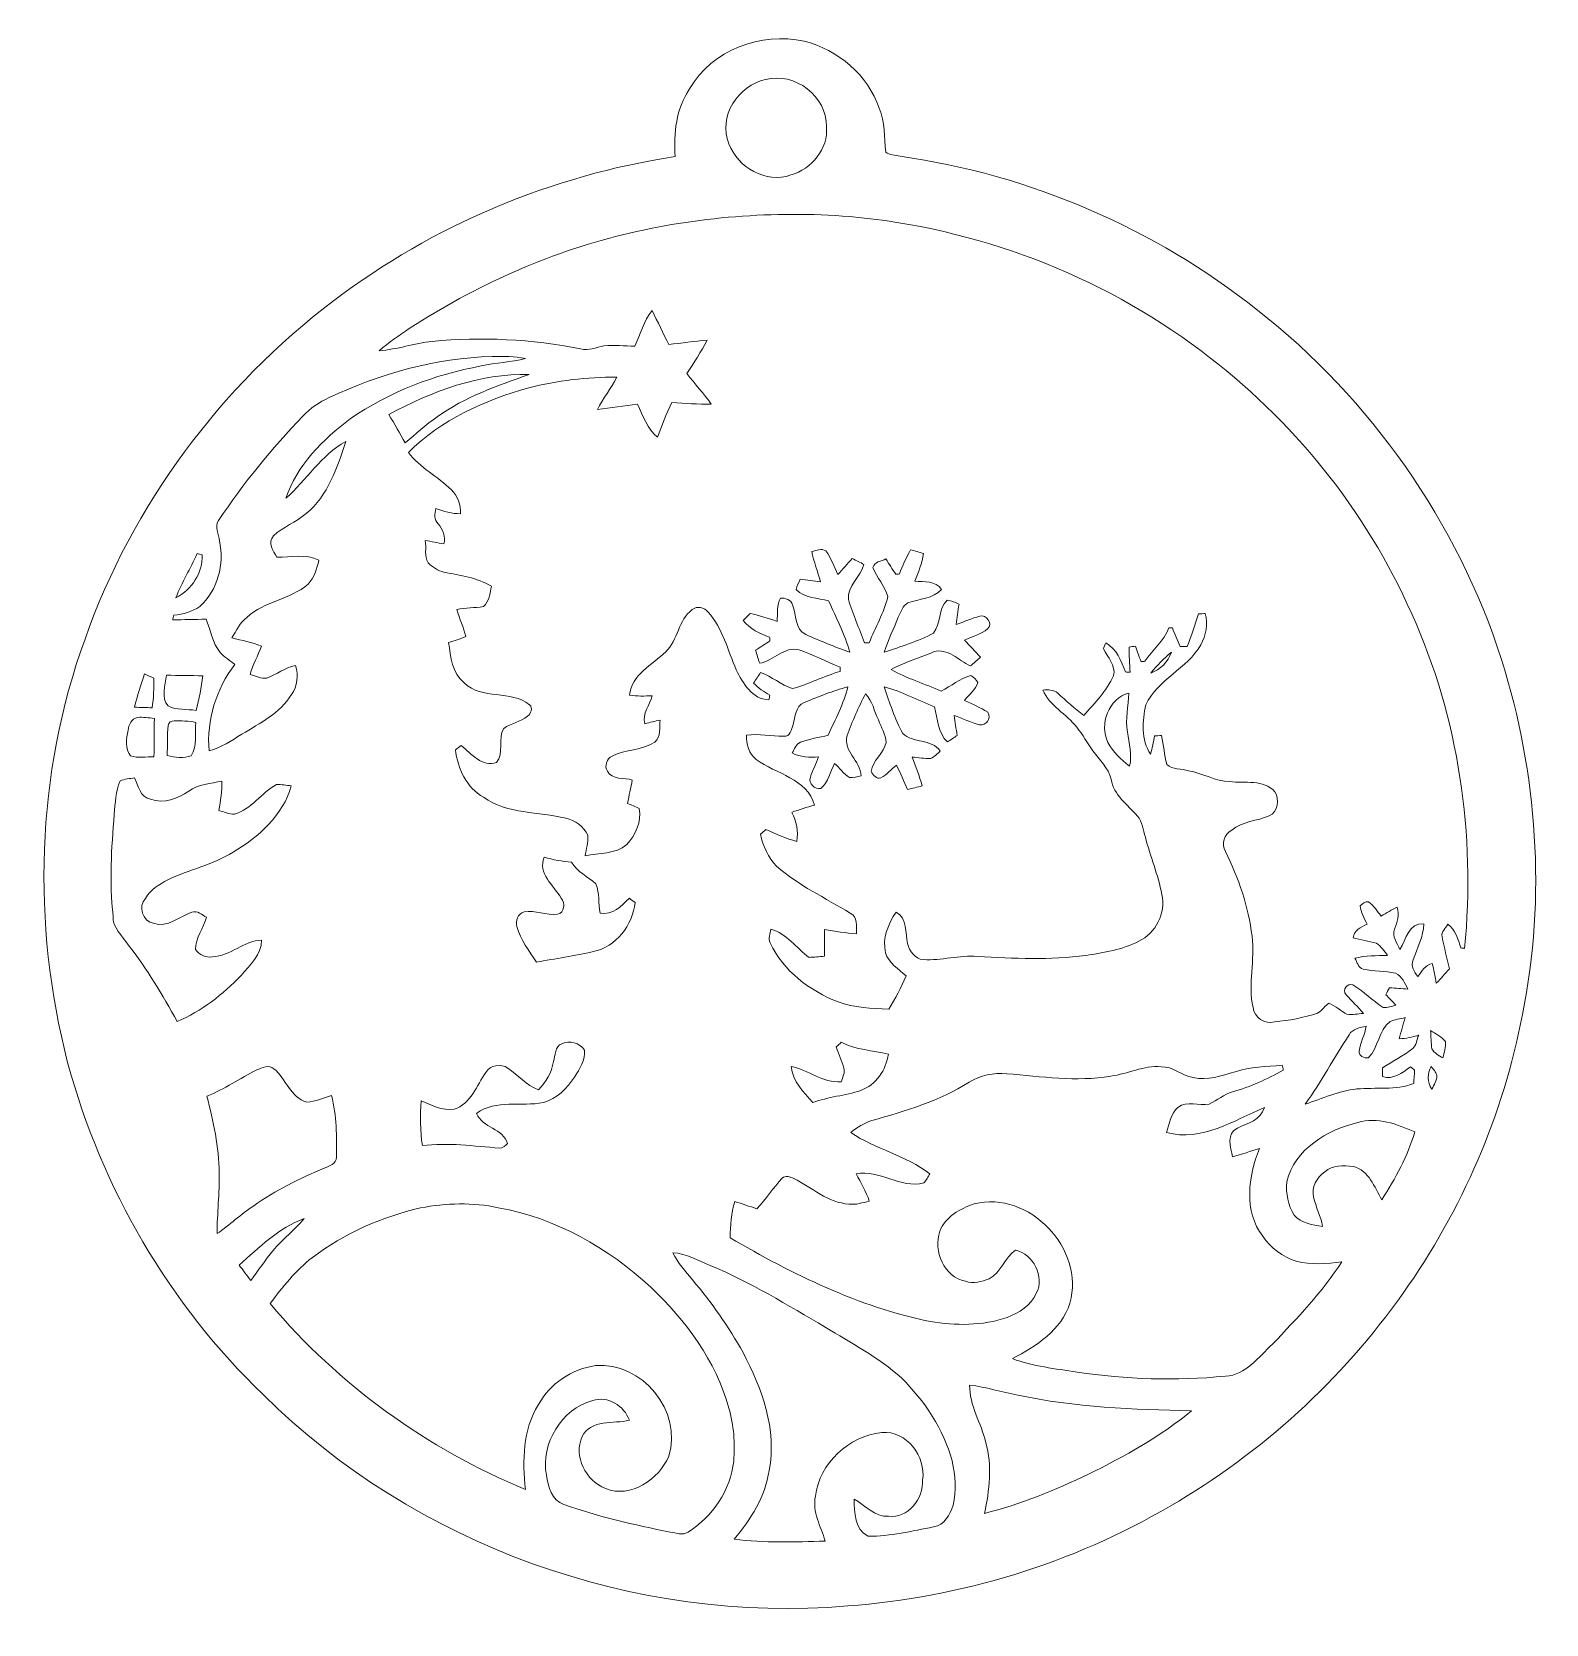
# Model space of a CAD drawing. Header units: centimetres. Extents: x -15.6 to 15.6, y -16.5 to 16.3.
import ezdxf

# ---------------------------------------------------------------- set-up
doc = ezdxf.new("R2010")
doc.units = ezdxf.units.CM
doc.header["$MEASUREMENT"] = 0
doc.layers.add('Layer 1', color=7, linetype='Continuous')

msp = doc.modelspace()

# ---------------------------------------------------------------- linework, layer by layer
at = {"layer": 'Layer 1', "color": 250, "lineweight": 9}
for points, knots in [([(-2.06246, 15.10962), (-1.60385, 15.91396), (-0.58855, 16.28332), (0.29622, 16.09176), (0.29622, 16.09176), (0.99119, 15.91502), (1.60467, 15.3989), (1.83785, 14.7124), (1.83785, 14.7124), (1.96732, 14.42876), (1.93664, 14.11303), (1.97262, 13.81211), (1.97262, 13.81211), (2.0534, 13.74155), (2.16841, 13.74896), (2.26789, 13.72462), (2.26789, 13.72462), (4.93949, 13.34891), (7.50171, 12.23837), (9.61343, 10.56197), (9.61343, 10.56197), (11.94848, 8.73351), (13.72365, 6.19916), (14.63417, 3.37553), (14.63417, 3.37553), (15.37042, 1.02744), (15.55069, -1.50762), (15.06456, -3.92485), (15.06456, -3.92485), (14.67121, -5.9812), (13.82314, -7.94829), (12.61064, -9.65468), (12.61064, -9.65468), (11.35193, -11.43585), (9.70728, -12.94186), (7.82027, -14.03583), (7.82027, -14.03583), (5.80732, -15.21587), (3.51744, -15.91507), (1.19192, -16.08829), (1.19192, -16.08829), (-3.18782, -16.46258), (-7.70161, -14.8451), (-10.82405, -11.74559), (-10.82405, -11.74559), (-12.75692, -9.8921), (-14.1518, -7.49321), (-14.84924, -4.91051), (-14.84924, -4.91051), (-15.58478, -2.05831), (-15.50364, 1.01933), (-14.49188, 3.79428), (-14.49188, 3.79428), (-13.52421, 6.54877), (-11.70775, 8.99211), (-9.38189, 10.75141), (-9.38189, 10.75141), (-7.33578, 12.30681), (-4.89879, 13.33127), (-2.35808, 13.71792), (-2.35808, 13.71792), (-2.39442, 14.19664), (-2.33657, 14.70358), (-2.06246, 15.10962), (-2.06246, 15.10962), (-2.06246, 15.10962), (-2.06246, 15.10962), (-2.06246, 15.10962)], [0, 0, 0, 0, 0.05555556, 0.05555556, 0.05555556, 0.05555556, 0.11111111, 0.11111111, 0.11111111, 0.11111111, 0.16666667, 0.16666667, 0.16666667, 0.16666667, 0.22222222, 0.22222222, 0.22222222, 0.22222222, 0.27777778, 0.27777778, 0.27777778, 0.27777778, 0.33333333, 0.33333333, 0.33333333, 0.33333333, 0.38888889, 0.38888889, 0.38888889, 0.38888889, 0.44444444, 0.44444444, 0.44444444, 0.44444444, 0.5, 0.5, 0.5, 0.5, 0.55555556, 0.55555556, 0.55555556, 0.55555556, 0.61111111, 0.61111111, 0.61111111, 0.61111111, 0.66666667, 0.66666667, 0.66666667, 0.66666667, 0.72222222, 0.72222222, 0.72222222, 0.72222222, 0.77777778, 0.77777778, 0.77777778, 0.77777778, 0.83333333, 0.83333333, 0.83333333, 0.83333333, 0.88888889, 0.88888889, 0.88888889, 0.88888889, 1, 1, 1, 1]), ([(-0.49789, 15.3033), (-1.05775, 15.18865), (-1.48813, 14.53283), (-1.25142, 13.98321), (-1.25142, 13.98321), (-1.07821, 13.48967), (-0.48483, 13.15876), (0.0207, 13.33974), (0.0207, 13.33974), (0.44544, 13.45757), (0.79681, 13.88161), (0.75306, 14.33351), (0.75306, 14.33351), (0.76858, 14.95511), (0.10078, 15.46452), (-0.49789, 15.3033), (-0.49789, 15.3033), (-0.49789, 15.3033), (-0.49789, 15.3033), (-0.49789, 15.3033)], [0, 0, 0, 0, 0.16666667, 0.16666667, 0.16666667, 0.16666667, 0.33333333, 0.33333333, 0.33333333, 0.33333333, 0.5, 0.5, 0.5, 0.5, 0.66666667, 0.66666667, 0.66666667, 0.66666667, 1, 1, 1, 1]), ([(-3.43935, 12.10854), (-4.99863, 11.72719), (-6.481, 11.05656), (-7.82438, 10.18097), (-7.82438, 10.18097), (-8.03252, 10.0328), (-8.25371, 9.8998), (-8.44209, 9.72588), (-8.44209, 9.72588), (-8.07379, 9.75234), (-7.72207, 9.87758), (-7.35518, 9.91674), (-7.35518, 9.91674), (-6.33707, 10.0134), (-5.30484, 9.96754), (-4.3026, 9.76151), (-4.3026, 9.76151), (-4.13926, 9.72093), (-3.98122, 9.79397), (-3.82317, 9.82466), (-3.82317, 9.82466), (-3.61009, 9.84265), (-3.39702, 9.82466), (-3.18394, 9.82043), (-3.18394, 9.82043), (-3.06964, 10.06525), (-3.00931, 10.34007), (-2.83292, 10.55174), (-2.83292, 10.55174), (-2.71686, 10.3189), (-2.60397, 10.08466), (-2.48755, 9.85182), (-2.48755, 9.85182), (-2.2265, 9.88569), (-1.96544, 9.92273), (-1.70298, 9.94178), (-1.70298, 9.94178), (-1.82504, 9.70366), (-1.9725, 9.47964), (-2.11678, 9.25422), (-2.11678, 9.25422), (-1.95239, 9.04255), (-1.77036, 8.84464), (-1.61619, 8.62451), (-1.61619, 8.62451), (-1.88642, 8.62592), (-2.15559, 8.64426), (-2.42511, 8.65838), (-2.42511, 8.65838), (-2.544, 8.42978), (-2.63219, 8.18812), (-2.72392, 7.94824), (-2.72392, 7.94824), (-2.93523, 8.11898), (-3.01355, 8.39062), (-3.13455, 8.6231), (-3.13455, 8.6231), (-3.41007, 8.59629), (-3.68277, 8.55149), (-3.95687, 8.51727), (-3.95687, 8.51727), (-3.83658, 8.74551), (-3.68065, 8.95295), (-3.55929, 9.18049), (-3.55929, 9.18049), (-4.16925, 9.18896), (-4.77955, 9.11276), (-5.36975, 8.96036), (-5.36975, 8.96036), (-6.27886, 8.71164), (-7.16715, 8.30419), (-7.84378, 7.63285), (-7.84378, 7.63285), (-7.60354, 7.31853), (-7.23735, 7.13967), (-6.95901, 6.86521), (-6.95901, 6.86521), (-6.8239, 6.73962), (-6.76428, 6.55476), (-6.77098, 6.37379), (-6.77098, 6.37379), (-6.94702, 6.36956), (-7.11459, 6.42459), (-7.27969, 6.47786), (-7.27969, 6.47786), (-7.30403, 6.37132), (-7.3199, 6.25243), (-7.23242, 6.16671), (-7.23242, 6.16671), (-7.13328, 6.04994), (-7.07155, 5.90671), (-7.11388, 5.75361), (-7.11388, 5.75361), (-7.24194, 5.77689), (-7.36788, 5.80194), (-7.49523, 5.82522), (-7.49523, 5.82522), (-7.46772, 5.67635), (-7.52169, 5.4989), (-7.43808, 5.36308), (-7.43808, 5.36308), (-7.34672, 5.27771), (-7.237, 5.19481), (-7.11071, 5.17011), (-7.11071, 5.17011), (-6.77663, 5.10802), (-6.43267, 5.05722), (-6.13422, 4.8833), (-6.13422, 4.8833), (-6.16491, 4.7369), (-6.18184, 4.57251), (-6.30038, 4.46491), (-6.30038, 4.46491), (-6.48135, 4.43281), (-6.66762, 4.4448), (-6.84683, 4.40141), (-6.84683, 4.40141), (-6.78792, 4.21585), (-6.7096, 4.03699), (-6.66374, 3.84719), (-6.66374, 3.84719), (-6.77733, 3.7971), (-6.89587, 3.75829), (-7.0151, 3.72408), (-7.0151, 3.72408), (-6.97665, 3.43056), (-6.94631, 3.09401), (-6.69584, 2.89469), (-6.69584, 2.89469), (-6.32825, 2.53627), (-5.73734, 2.76064), (-5.35105, 2.44102), (-5.35105, 2.44102), (-5.27097, 2.38105), (-5.33306, 2.26357), (-5.39056, 2.20889), (-5.39056, 2.20889), (-5.5352, 2.09283), (-5.73135, 2.06673), (-5.88163, 1.95842), (-5.88163, 1.95842), (-6.01251, 1.76051), (-5.86752, 1.43843), (-6.0298, 1.25816), (-6.0298, 1.25816), (-6.32366, 1.14774), (-6.5512, 1.44548), (-6.75546, 1.606), (-6.75546, 1.606), (-6.79568, 1.57707), (-6.83589, 1.54814), (-6.87576, 1.51921), (-6.87576, 1.51921), (-6.82919, 1.13504), (-6.64751, 0.73852), (-6.29826, 0.54237), (-6.29826, 0.54237), (-5.80508, 0.19101), (-5.17008, 0.24886), (-4.60669, 0.11269), (-4.60669, 0.11269), (-4.4116, 0.07282), (-4.23945, -0.05806), (-4.15302, -0.24009), (-4.15302, -0.24009), (-4.14561, -0.38261), (-4.18583, -0.52337), (-4.21017, -0.66307), (-4.21017, -0.66307), (-3.92583, -0.59816), (-3.5854, -0.63414), (-3.35362, -0.42883), (-3.35362, -0.42883), (-3.16912, -0.23374), (-3.04459, 0.03755), (-3.09468, 0.3106), (-3.09468, 0.3106), (-3.17265, 0.35293), (-3.25626, 0.38221), (-3.33704, 0.41608), (-3.33704, 0.41608), (-3.30635, 0.57694), (-3.2686, 0.73605), (-3.23862, 0.89691), (-3.23862, 0.89691), (-3.40337, 0.95089), (-3.65772, 0.89339), (-3.75191, 1.07895), (-3.75191, 1.07895), (-3.81964, 1.18443), (-3.76355, 1.33648), (-3.65525, 1.38974), (-3.65525, 1.38974), (-3.3762, 1.52521), (-3.04353, 1.50828), (-2.77895, 1.67832), (-2.77895, 1.67832), (-2.64383, 1.78239), (-2.68405, 1.98523), (-2.66571, 2.12917), (-2.66571, 2.12917), (-2.77154, 2.10835), (-2.87596, 2.08154), (-2.98003, 2.05473), (-2.98003, 2.05473), (-3.04177, 2.26534), (-2.88125, 2.43679), (-2.82869, 2.6287), (-2.82869, 2.6287), (-2.98462, 2.62376), (-3.14055, 2.61776), (-3.29506, 2.63964), (-3.29506, 2.63964), (-3.25908, 3.07285), (-2.82163, 3.26299), (-2.55247, 3.53287), (-2.55247, 3.53287), (-2.296, 3.77417), (-2.296, 4.18904), (-2.00778, 4.4007), (-2.00778, 4.4007), (-1.90371, 4.48854), (-1.76295, 4.43986), (-1.67863, 4.35026), (-1.67863, 4.35026), (-1.37172, 4.01653), (-1.28105, 3.56427), (-1.10043, 3.16281), (-1.10043, 3.16281), (-0.96497, 2.88729), (-0.77729, 2.55991), (-0.43051, 2.54368), (-0.43051, 2.54368), (-0.42557, 2.56838), (-0.41604, 2.61812), (-0.4111, 2.64281), (-0.4111, 2.64281), (-0.53211, 2.71054), (-0.64676, 2.78992), (-0.74554, 2.88729), (-0.74554, 2.88729), (-0.69827, 2.96137), (-0.64993, 3.03475), (-0.60055, 3.10707), (-0.60055, 3.10707), (-0.36983, 3.02593), (-0.18039, 2.85413), (0.05104, 2.77793), (0.05104, 2.77793), (0.389, 2.86506), (0.69838, 3.0351), (1.03423, 3.1307), (1.03423, 3.1307), (1.03458, 3.15152), (1.03564, 3.19385), (1.03634, 3.21502), (1.03634, 3.21502), (0.75377, 3.33179), (0.48072, 3.47396), (0.19073, 3.57097), (0.19073, 3.57097), (-0.1183, 3.6574), (-0.33173, 3.34978), (-0.61854, 3.29721), (-0.61854, 3.29721), (-0.64817, 3.38541), (-0.67922, 3.47784), (-0.70356, 3.56674), (-0.70356, 3.56674), (-0.60584, 3.63059), (-0.50671, 3.69338), (-0.40863, 3.75688), (-0.40863, 3.75688), (-0.41005, 3.77699), (-0.41322, 3.81686), (-0.41463, 3.83661), (-0.41463, 3.83661), (-0.61995, 3.90364), (-0.82385, 4.00347), (-0.95932, 4.17739), (-0.95932, 4.17739), (-0.91028, 4.22608), (-0.86125, 4.27511), (-0.81257, 4.32415), (-0.81257, 4.32415), (-0.62453, 4.2857), (-0.44568, 4.21514), (-0.26223, 4.16046), (-0.26223, 4.16046), (-0.24318, 4.31956), (-0.2714, 4.49384), (-0.1952, 4.64024), (-0.1952, 4.64024), (-0.09537, 4.64059), (0.02952, 4.61061), (0.05209, 4.49666), (0.05209, 4.49666), (0.14382, 4.29628), (0.09337, 3.98901), (0.32902, 3.89023), (0.32902, 3.89023), (0.625, 3.75865), (0.92451, 3.63235), (1.23108, 3.52722), (1.23108, 3.52722), (1.12771, 3.89376), (0.95556, 4.23701), (0.79681, 4.58168), (0.79681, 4.58168), (0.57738, 4.64553), (0.29233, 4.6293), (0.13217, 4.81486), (0.13217, 4.81486), (0.14805, 4.88965), (0.18192, 4.95844), (0.21261, 5.02794), (0.21261, 5.02794), (0.3509, 5.0096), (0.48989, 4.98667), (0.62924, 4.9722), (0.62924, 4.9722), (0.57491, 5.18246), (0.49095, 5.38389), (0.4532, 5.59838), (0.4532, 5.59838), (0.54669, 5.61285), (0.65287, 5.66823), (0.74283, 5.61073), (0.74283, 5.61073), (0.84337, 5.45763), (0.91252, 5.28653), (0.98978, 5.12107), (0.98978, 5.12107), (1.08644, 5.23255), (1.18063, 5.3465), (1.28505, 5.45128), (1.28505, 5.45128), (1.36513, 5.41212), (1.44486, 5.37155), (1.52353, 5.32886), (1.52353, 5.32886), (1.45086, 5.07169), (1.18028, 4.88965), (1.20321, 4.60849), (1.20321, 4.60849), (1.29352, 4.30369), (1.4304, 4.01582), (1.53482, 3.71561), (1.53482, 3.71561), (1.55916, 3.71667), (1.6082, 3.71878), (1.63289, 3.71984), (1.63289, 3.71984), (1.75072, 4.03875), (1.94157, 4.33509), (2.01495, 4.66776), (2.01495, 4.66776), (1.95815, 4.88683), (1.78458, 5.05616), (1.70944, 5.26818), (1.70944, 5.26818), (1.73908, 5.38531), (1.88372, 5.39906), (1.97262, 5.44281), (1.97262, 5.44281), (2.04176, 5.33909), (2.10914, 5.23502), (2.17688, 5.12954), (2.17688, 5.12954), (2.19628, 5.13095), (2.23508, 5.13307), (2.2545, 5.13413), (2.2545, 5.13413), (2.31622, 5.30699), (2.39807, 5.47174), (2.48379, 5.63366), (2.48379, 5.63366), (2.56916, 5.61144), (2.66407, 5.58216), (2.75121, 5.5557), (2.75121, 5.5557), (2.71805, 5.35638), (2.64608, 5.16799), (2.56705, 4.98349), (2.56705, 4.98349), (2.76108, 4.97009), (2.99427, 4.99972), (3.12092, 4.81733), (3.12092, 4.81733), (2.94206, 4.62331), (2.6616, 4.62507), (2.42912, 4.5397), (2.42912, 4.5397), (2.31835, 4.48396), (2.27988, 4.35343), (2.23085, 4.24936), (2.23085, 4.24936), (2.13384, 4.00877), (2.02095, 3.77417), (1.94051, 3.52687), (1.94051, 3.52687), (2.28482, 3.63976), (2.63585, 3.74983), (2.95652, 3.91951), (2.95652, 3.91951), (3.10892, 4.1146), (3.05071, 4.41446), (3.23451, 4.5972), (3.23451, 4.5972), (3.32094, 4.58591), (3.40067, 4.54852), (3.47934, 4.51253), (3.47934, 4.51253), (3.45747, 4.37389), (3.43277, 4.2349), (3.41972, 4.09484), (3.41972, 4.09484), (3.58306, 4.1467), (3.73722, 4.22608), (3.90479, 4.26559), (3.90479, 4.26559), (4.03955, 4.31392), (4.18348, 4.10507), (4.06566, 4.00594), (4.06566, 4.00594), (3.93231, 3.88635), (3.74886, 3.85037), (3.59152, 3.77346), (3.59152, 3.77346), (3.70018, 3.65634), (3.81765, 3.54663), (3.9182, 3.42174), (3.9182, 3.42174), (3.86704, 3.37694), (3.76438, 3.28804), (3.71323, 3.24359), (3.71323, 3.24359), (3.4677, 3.34907), (3.24756, 3.63094), (2.95229, 3.5304), (2.95229, 3.5304), (2.6616, 3.41257), (2.35961, 3.31767), (2.08268, 3.16951), (2.08268, 3.16951), (2.40935, 2.98536), (2.77343, 2.87635), (3.11492, 2.72289), (3.11492, 2.72289), (3.3153, 2.82943), (3.49663, 2.98783), (3.71923, 3.04604), (3.71923, 3.04604), (3.78202, 3.01676), (3.83353, 2.96419), (3.86493, 2.90175), (3.86493, 2.90175), (3.82718, 2.75076), (3.67725, 2.65939), (3.59293, 2.53274), (3.59293, 2.53274), (3.75345, 2.45725), (3.91749, 2.38775), (4.06812, 2.29215), (4.06812, 2.29215), (4.14962, 2.1461), (4.03708, 2.02263), (3.89985, 2.03251), (3.89985, 2.03251), (3.71923, 2.07943), (3.55342, 2.16727), (3.37562, 2.2223), (3.37562, 2.2223), (3.39679, 2.08648), (3.41901, 1.95137), (3.43948, 1.81519), (3.43948, 1.81519), (3.3728, 1.77004), (3.30648, 1.72453), (3.24051, 1.67902), (3.24051, 1.67902), (3.04189, 1.86776), (3.03907, 2.15562), (2.97346, 2.40433), (2.97346, 2.40433), (2.62985, 2.54121), (2.29999, 2.71584), (1.94263, 2.81461), (1.94263, 2.81461), (2.05235, 2.49006), (2.15359, 2.15562), (2.32045, 1.85541), (2.32045, 1.85541), (2.53318, 1.64798), (2.90784, 1.75205), (3.09411, 1.49346), (3.09411, 1.49346), (3.03131, 1.43949), (2.97522, 1.37211), (2.89584, 1.34177), (2.89584, 1.34177), (2.76779, 1.33118), (2.64114, 1.36434), (2.51378, 1.36893), (2.51378, 1.36893), (2.5868, 1.17349), (2.66795, 0.98088), (2.71769, 0.77732), (2.71769, 0.77732), (2.61996, 0.74839), (2.51766, 0.72688), (2.41994, 0.70253), (2.41994, 0.70253), (2.34303, 0.86869), (2.27531, 1.03838), (2.19275, 1.20171), (2.19275, 1.20171), (2.08304, 1.11916), (1.99555, 1.00628), (1.87137, 0.94454), (1.87137, 0.94454), (1.78353, 0.90044), (1.70697, 1.00416), (1.6724, 1.0733), (1.6724, 1.0733), (1.70486, 1.30261), (1.93135, 1.4476), (1.98003, 1.6702), (1.98003, 1.6702), (1.96627, 1.83495), (1.87807, 1.98029), (1.82127, 2.13269), (1.82127, 2.13269), (1.7352, 2.31014), (1.70027, 2.52569), (1.55352, 2.66786), (1.55352, 2.66786), (1.41029, 2.39163), (1.28646, 2.10412), (1.18028, 1.81167), (1.18028, 1.81167), (1.08785, 1.49099), (1.45262, 1.29344), (1.46462, 0.98229), (1.46462, 0.98229), (1.3863, 0.96853), (1.30798, 0.94419), (1.2279, 0.94913), (1.2279, 0.94913), (1.10161, 1.01686), (1.02752, 1.1488), (0.91816, 1.2384), (0.91816, 1.2384), (0.83244, 1.06448), (0.79222, 0.85493), (0.63947, 0.72405), (0.63947, 0.72405), (0.51388, 0.69654), (0.37524, 0.82706), (0.42251, 0.95442), (0.42251, 0.95442), (0.46767, 1.098), (0.53928, 1.23135), (0.5922, 1.37211), (0.5922, 1.37211), (0.40593, 1.35799), (0.21508, 1.36329), (0.04786, 1.45536), (0.04786, 1.45536), (0.09725, 1.53156), (0.12723, 1.63634), (0.2179, 1.67408), (0.2179, 1.67408), (0.40381, 1.7397), (0.59784, 1.77463), (0.78975, 1.81837), (0.78975, 1.81837), (0.93404, 2.14681), (1.10796, 2.46572), (1.19333, 2.81638), (1.19333, 2.81638), (0.88606, 2.72748), (0.58514, 2.61424), (0.29163, 2.48829), (0.29163, 2.48829), (0.11171, 2.41739), (0.11771, 2.19055), (0.0662, 2.03744), (0.0662, 2.03744), (0.03975, 1.9369), (0.00623, 1.78697), (-0.12712, 1.79579), (-0.12712, 1.79579), (-0.38253, 1.80285), (-0.63688, 1.85188), (-0.89335, 1.82154), (-0.89335, 1.82154), (-0.88982, 1.63739), (-0.84149, 1.43525), (-0.6905, 1.31601), (-0.6905, 1.31601), (-0.28234, 1.02003), (0.35195, 0.93113), (0.50823, 0.38045), (0.50823, 0.38045), (0.3509, 0.33459), (0.19285, 0.29049), (0.03975, 0.23193), (0.03975, 0.23193), (0.13535, 0.04672), (0.18192, -0.15719), (0.14346, -0.36497), (0.14346, -0.36497), (-0.07985, -0.31276), (-0.28163, -0.20446), (-0.49295, -0.1212), (-0.49295, -0.1212), (-0.52893, -0.15366), (-0.56492, -0.18576), (-0.60055, -0.21822), (-0.60055, -0.21822), (-0.55151, -0.46234), (-0.44356, -0.69341), (-0.27423, -0.87756), (-0.27423, -0.87756), (0.18262, -1.26844), (0.72837, -1.52879), (1.23813, -1.83958), (1.23813, -1.83958), (1.40817, -1.91578), (1.36125, -2.11299), (1.37289, -2.26609), (1.37289, -2.26609), (1.15064, -2.2541), (0.93192, -2.20894), (0.71285, -2.17508), (0.71285, -2.17508), (0.71355, -2.35923), (0.71496, -2.54373), (0.71038, -2.72823), (0.71038, -2.72823), (0.60737, -2.73881), (0.4973, -2.74058), (0.39676, -2.75363), (0.39676, -2.75363), (0.13323, -2.56172), (-0.05938, -2.25586), (-0.39064, -2.16943), (-0.39064, -2.16943), (-0.40617, -2.2608), (-0.44815, -2.36099), (-0.4044, -2.4513), (-0.4044, -2.4513), (-0.13241, -3.03303), (0.40805, -3.4359), (0.99295, -3.66662), (0.99295, -3.66662), (1.32774, -3.78233), (1.68263, -3.80314), (2.03365, -3.81373), (2.03365, -3.81373), (2.17123, -3.59712), (2.2887, -3.36888), (2.38926, -3.13322), (2.38926, -3.13322), (2.23826, -2.98682), (2.03118, -2.87146), (1.96769, -2.65838), (1.96769, -2.65838), (1.89712, -2.35429), (2.02165, -2.06466), (2.18605, -1.81842), (2.18605, -1.81842), (2.41747, -1.95), (2.3755, -2.24563), (2.41641, -2.46823), (2.41641, -2.46823), (2.46262, -2.62028), (2.57128, -2.78221), (2.7438, -2.79632), (2.7438, -2.79632), (3.11809, -2.82066), (3.48569, -2.69966), (3.86034, -2.72894), (3.86034, -2.72894), (4.60188, -2.7755), (5.35012, -2.81078), (6.08884, -2.70918), (6.08884, -2.70918), (6.46031, -2.65379), (6.83743, -2.59065), (7.17645, -2.41955), (7.17645, -2.41955), (7.52288, -2.25304), (7.73948, -1.83535), (7.64882, -1.45611), (7.64882, -1.45611), (7.57368, -1.05254), (7.41034, -0.67259), (7.31015, -0.27572), (7.31015, -0.27572), (7.259, -0.13143), (7.253, 0.03825), (7.14717, 0.15714), (7.14717, 0.15714), (6.94714, 0.39209), (6.65399, 0.58329), (6.60883, 0.91279), (6.60883, 0.91279), (6.5538, 1.14809), (6.36189, 1.30684), (6.23206, 1.4984), (6.23206, 1.4984), (6.11, 1.65221), (6.0271, 1.83248), (5.89975, 1.98171), (5.89975, 1.98171), (5.68984, 2.25722), (5.34306, 2.4195), (5.20195, 2.74829), (5.20195, 2.74829), (5.30602, 2.74935), (5.42491, 2.76029), (5.50711, 2.68197), (5.50711, 2.68197), (5.68385, 2.52604), (5.85565, 2.36447), (6.04403, 2.22195), (6.04403, 2.22195), (6.26664, 2.47948), (6.51499, 2.72854), (6.65505, 3.04251), (6.65505, 3.04251), (6.71219, 3.24959), (6.52875, 3.42633), (6.44832, 3.59813), (6.44832, 3.59813), (6.46031, 3.62741), (6.48395, 3.68633), (6.49594, 3.71561), (6.49594, 3.71561), (6.72313, 3.5999), (6.80956, 3.34096), (6.89881, 3.11871), (6.89881, 3.11871), (6.92386, 3.118), (6.9736, 3.11659), (6.99865, 3.11589), (6.99865, 3.11589), (6.98666, 3.28698), (6.97572, 3.45808), (6.97396, 3.62953), (6.97396, 3.62953), (7.01805, 3.63623), (7.0625, 3.64294), (7.10731, 3.64964), (7.10731, 3.64964), (7.14576, 3.5431), (7.18351, 3.43586), (7.22125, 3.32896), (7.22125, 3.32896), (7.24101, 3.33143), (7.28087, 3.33637), (7.30063, 3.33849), (7.30063, 3.33849), (7.46291, 3.57097), (7.68833, 3.753), (7.79311, 4.0257), (7.79311, 4.0257), (7.8111, 4.02641), (7.84779, 4.02782), (7.86578, 4.02852), (7.86578, 4.02852), (7.91305, 3.89905), (7.96773, 3.77241), (8.02347, 3.64611), (8.02347, 3.64611), (8.07251, 3.64576), (8.12188, 3.64505), (8.17164, 3.64399), (8.17164, 3.64399), (8.26018, 3.86378), (8.32368, 4.09238), (8.40341, 4.31533), (8.40341, 4.31533), (8.43798, 4.31674), (8.50748, 4.31921), (8.54241, 4.32027), (8.54241, 4.32027), (8.60485, 4.10578), (8.55899, 3.87118), (8.44786, 3.67998), (8.44786, 3.67998), (8.17234, 3.18115), (7.56415, 2.96772), (7.32144, 2.44455), (7.32144, 2.44455), (7.24207, 2.11788), (7.22513, 1.72347), (7.41528, 1.42714), (7.41528, 1.42714), (7.45091, 1.55238), (7.47419, 1.68008), (7.5003, 1.80708), (7.5003, 1.80708), (7.54651, 1.80849), (7.59308, 1.8099), (7.64, 1.81096), (7.64, 1.81096), (7.68868, 1.61517), (7.69609, 1.41091), (7.75324, 1.21759), (7.75324, 1.21759), (7.86754, 1.10399), (8.05522, 1.13927), (8.19774, 1.08494), (8.19774, 1.08494), (8.48984, 1.04543), (8.74631, 0.86199), (9.04652, 0.86799), (9.04652, 0.86799), (9.35414, 0.82107), (9.73937, 0.91843), (9.97433, 0.65738), (9.97433, 0.65738), (10.06745, 0.49863), (10.04524, 0.23687), (9.85791, 0.15784), (9.85791, 0.15784), (9.60286, 0.05554), (9.30617, 0.04919), (9.08709, -0.13531), (9.08709, -0.13531), (8.92481, -0.21575), (8.87049, -0.42036), (8.95692, -0.57382), (8.95692, -0.57382), (9.22644, -1.12203), (9.43316, -1.70729), (9.50337, -2.31689), (9.50337, -2.31689), (9.56792, -2.80514), (9.41729, -3.29938), (9.52419, -3.78374), (9.52419, -3.78374), (9.55417, -3.97636), (9.76443, -4.13581), (9.96234, -4.07514), (9.96234, -4.07514), (10.26502, -4.05503), (10.56276, -3.98307), (10.85275, -3.89699), (10.85275, -3.89699), (10.94341, -3.8423), (10.99562, -3.74), (11.09228, -3.69273), (11.09228, -3.69273), (11.22422, -3.75058), (11.32688, -3.85678), (11.456, -3.92133), (11.456, -3.92133), (11.56642, -3.93685), (11.68036, -3.91109), (11.79219, -3.9037), (11.79219, -3.9037), (11.68566, -3.76716), (11.55478, -3.6511), (11.44048, -3.52163), (11.44048, -3.52163), (11.33253, -3.42109), (11.47293, -3.26939), (11.577, -3.31561), (11.577, -3.31561), (11.80066, -3.44719), (11.97881, -3.64404), (12.20071, -3.77845), (12.20071, -3.77845), (12.28926, -3.78692), (12.37498, -3.75305), (12.46036, -3.73435), (12.46036, -3.73435), (12.39368, -3.65956), (12.32277, -3.58866), (12.25222, -3.51775), (12.25222, -3.51775), (12.27868, -3.47012), (12.30513, -3.42285), (12.33124, -3.37523), (12.33124, -3.37523), (12.45542, -3.38404), (12.58136, -3.39498), (12.70624, -3.40274), (12.70624, -3.40274), (12.6438, -3.2835), (12.58877, -3.13498), (12.45648, -3.07819), (12.45648, -3.07819), (12.2374, -3.02527), (12.00704, -3.03797), (11.78726, -2.99176), (11.78726, -2.99176), (11.68777, -2.966), (11.66484, -2.84712), (11.61933, -2.76986), (11.61933, -2.76986), (11.83806, -2.70777), (12.0656, -2.71765), (12.29067, -2.7113), (12.29067, -2.7113), (12.22258, -2.62134), (12.15697, -2.52397), (12.06172, -2.46083), (12.06172, -2.46083), (11.9005, -2.4192), (11.73928, -2.38886), (11.57947, -2.34547), (11.57947, -2.34547), (11.61051, -2.19166), (11.74316, -2.12533), (11.86839, -2.06924), (11.86839, -2.06924), (11.81513, -1.94542), (11.73681, -1.82653), (11.72975, -1.68859), (11.72975, -1.68859), (11.77244, -1.64097), (11.83171, -1.59828), (11.90014, -1.61063), (11.90014, -1.61063), (12.01233, -1.68048), (12.07442, -1.80431), (12.16049, -1.90203), (12.16049, -1.90203), (12.26492, -1.83359), (12.37216, -1.76973), (12.48717, -1.71999), (12.48717, -1.71999), (12.53338, -1.87345), (12.48858, -2.02726), (12.43531, -2.17225), (12.43531, -2.17225), (12.36899, -2.31971), (12.49105, -2.45518), (12.54467, -2.58641), (12.54467, -2.58641), (12.68014, -2.38568), (12.71012, -2.02832), (13.03609, -2.06254), (13.03609, -2.06254), (13.03186, -2.32783), (12.89604, -2.55607), (12.81984, -2.80161), (12.81984, -2.80161), (12.75881, -2.93461), (12.84206, -3.04573), (12.91509, -3.14416), (12.91509, -3.14416), (12.99093, -3.03268), (13.06713, -2.91273), (13.2093, -2.87322), (13.2093, -2.87322), (13.24176, -3.00798), (13.26469, -3.14557), (13.29256, -3.28174), (13.29256, -3.28174), (13.3864, -3.18543), (13.47424, -3.08348), (13.56349, -2.98294), (13.56349, -2.98294), (13.51163, -2.76351), (13.45484, -2.54584), (13.4118, -2.32501), (13.4118, -2.32501), (13.39204, -2.22376), (13.48306, -2.14756), (13.53068, -2.06889), (13.53068, -2.06889), (13.68591, -2.18813), (13.74306, -2.37581), (13.79597, -2.55713), (13.79597, -2.55713), (13.81573, -2.5589), (13.85559, -2.56278), (13.87535, -2.56454), (13.87535, -2.56454), (14.0983, -0.22951), (13.75823, 2.17291), (12.78632, 4.31498), (12.78632, 4.31498), (11.84299, 6.45281), (10.32711, 8.32606), (8.45456, 9.72023), (8.45456, 9.72023), (6.37, 11.2961), (3.83176, 12.25071), (1.23178, 12.48531), (1.23178, 12.48531), (-0.33173, 12.60526), (-1.9157, 12.48284), (-3.43935, 12.10854), (-3.43935, 12.10854), (-3.43935, 12.10854), (-3.43935, 12.10854), (-3.43935, 12.10854)], [0, 0, 0, 0, 0.00396825, 0.00396825, 0.00396825, 0.00396825, 0.00793651, 0.00793651, 0.00793651, 0.00793651, 0.01190476, 0.01190476, 0.01190476, 0.01190476, 0.01587302, 0.01587302, 0.01587302, 0.01587302, 0.01984127, 0.01984127, 0.01984127, 0.01984127, 0.02380952, 0.02380952, 0.02380952, 0.02380952, 0.02777778, 0.02777778, 0.02777778, 0.02777778, 0.03174603, 0.03174603, 0.03174603, 0.03174603, 0.03571429, 0.03571429, 0.03571429, 0.03571429, 0.03968254, 0.03968254, 0.03968254, 0.03968254, 0.04365079, 0.04365079, 0.04365079, 0.04365079, 0.04761905, 0.04761905, 0.04761905, 0.04761905, 0.0515873, 0.0515873, 0.0515873, 0.0515873, 0.05555556, 0.05555556, 0.05555556, 0.05555556, 0.05952381, 0.05952381, 0.05952381, 0.05952381, 0.06349206, 0.06349206, 0.06349206, 0.06349206, 0.06746032, 0.06746032, 0.06746032, 0.06746032, 0.07142857, 0.07142857, 0.07142857, 0.07142857, 0.07539683, 0.07539683, 0.07539683, 0.07539683, 0.07936508, 0.07936508, 0.07936508, 0.07936508, 0.08333333, 0.08333333, 0.08333333, 0.08333333, 0.08730159, 0.08730159, 0.08730159, 0.08730159, 0.09126984, 0.09126984, 0.09126984, 0.09126984, 0.0952381, 0.0952381, 0.0952381, 0.0952381, 0.09920635, 0.09920635, 0.09920635, 0.09920635, 0.1031746, 0.1031746, 0.1031746, 0.1031746, 0.10714286, 0.10714286, 0.10714286, 0.10714286, 0.11111111, 0.11111111, 0.11111111, 0.11111111, 0.11507937, 0.11507937, 0.11507937, 0.11507937, 0.11904762, 0.11904762, 0.11904762, 0.11904762, 0.12301587, 0.12301587, 0.12301587, 0.12301587, 0.12698413, 0.12698413, 0.12698413, 0.12698413, 0.13095238, 0.13095238, 0.13095238, 0.13095238, 0.13492063, 0.13492063, 0.13492063, 0.13492063, 0.13888889, 0.13888889, 0.13888889, 0.13888889, 0.14285714, 0.14285714, 0.14285714, 0.14285714, 0.1468254, 0.1468254, 0.1468254, 0.1468254, 0.15079365, 0.15079365, 0.15079365, 0.15079365, 0.1547619, 0.1547619, 0.1547619, 0.1547619, 0.15873016, 0.15873016, 0.15873016, 0.15873016, 0.16269841, 0.16269841, 0.16269841, 0.16269841, 0.16666667, 0.16666667, 0.16666667, 0.16666667, 0.17063492, 0.17063492, 0.17063492, 0.17063492, 0.17460317, 0.17460317, 0.17460317, 0.17460317, 0.17857143, 0.17857143, 0.17857143, 0.17857143, 0.18253968, 0.18253968, 0.18253968, 0.18253968, 0.18650794, 0.18650794, 0.18650794, 0.18650794, 0.19047619, 0.19047619, 0.19047619, 0.19047619, 0.19444444, 0.19444444, 0.19444444, 0.19444444, 0.1984127, 0.1984127, 0.1984127, 0.1984127, 0.20238095, 0.20238095, 0.20238095, 0.20238095, 0.20634921, 0.20634921, 0.20634921, 0.20634921, 0.21031746, 0.21031746, 0.21031746, 0.21031746, 0.21428571, 0.21428571, 0.21428571, 0.21428571, 0.21825397, 0.21825397, 0.21825397, 0.21825397, 0.22222222, 0.22222222, 0.22222222, 0.22222222, 0.22619048, 0.22619048, 0.22619048, 0.22619048, 0.23015873, 0.23015873, 0.23015873, 0.23015873, 0.23412698, 0.23412698, 0.23412698, 0.23412698, 0.23809524, 0.23809524, 0.23809524, 0.23809524, 0.24206349, 0.24206349, 0.24206349, 0.24206349, 0.24603175, 0.24603175, 0.24603175, 0.24603175, 0.25, 0.25, 0.25, 0.25, 0.25396825, 0.25396825, 0.25396825, 0.25396825, 0.25793651, 0.25793651, 0.25793651, 0.25793651, 0.26190476, 0.26190476, 0.26190476, 0.26190476, 0.26587302, 0.26587302, 0.26587302, 0.26587302, 0.26984127, 0.26984127, 0.26984127, 0.26984127, 0.27380952, 0.27380952, 0.27380952, 0.27380952, 0.27777778, 0.27777778, 0.27777778, 0.27777778, 0.28174603, 0.28174603, 0.28174603, 0.28174603, 0.28571429, 0.28571429, 0.28571429, 0.28571429, 0.28968254, 0.28968254, 0.28968254, 0.28968254, 0.29365079, 0.29365079, 0.29365079, 0.29365079, 0.29761905, 0.29761905, 0.29761905, 0.29761905, 0.3015873, 0.3015873, 0.3015873, 0.3015873, 0.30555556, 0.30555556, 0.30555556, 0.30555556, 0.30952381, 0.30952381, 0.30952381, 0.30952381, 0.31349206, 0.31349206, 0.31349206, 0.31349206, 0.31746032, 0.31746032, 0.31746032, 0.31746032, 0.32142857, 0.32142857, 0.32142857, 0.32142857, 0.32539683, 0.32539683, 0.32539683, 0.32539683, 0.32936508, 0.32936508, 0.32936508, 0.32936508, 0.33333333, 0.33333333, 0.33333333, 0.33333333, 0.33730159, 0.33730159, 0.33730159, 0.33730159, 0.34126984, 0.34126984, 0.34126984, 0.34126984, 0.3452381, 0.3452381, 0.3452381, 0.3452381, 0.34920635, 0.34920635, 0.34920635, 0.34920635, 0.3531746, 0.3531746, 0.3531746, 0.3531746, 0.35714286, 0.35714286, 0.35714286, 0.35714286, 0.36111111, 0.36111111, 0.36111111, 0.36111111, 0.36507937, 0.36507937, 0.36507937, 0.36507937, 0.36904762, 0.36904762, 0.36904762, 0.36904762, 0.37301587, 0.37301587, 0.37301587, 0.37301587, 0.37698413, 0.37698413, 0.37698413, 0.37698413, 0.38095238, 0.38095238, 0.38095238, 0.38095238, 0.38492063, 0.38492063, 0.38492063, 0.38492063, 0.38888889, 0.38888889, 0.38888889, 0.38888889, 0.39285714, 0.39285714, 0.39285714, 0.39285714, 0.3968254, 0.3968254, 0.3968254, 0.3968254, 0.40079365, 0.40079365, 0.40079365, 0.40079365, 0.4047619, 0.4047619, 0.4047619, 0.4047619, 0.40873016, 0.40873016, 0.40873016, 0.40873016, 0.41269841, 0.41269841, 0.41269841, 0.41269841, 0.41666667, 0.41666667, 0.41666667, 0.41666667, 0.42063492, 0.42063492, 0.42063492, 0.42063492, 0.42460317, 0.42460317, 0.42460317, 0.42460317, 0.42857143, 0.42857143, 0.42857143, 0.42857143, 0.43253968, 0.43253968, 0.43253968, 0.43253968, 0.43650794, 0.43650794, 0.43650794, 0.43650794, 0.44047619, 0.44047619, 0.44047619, 0.44047619, 0.44444444, 0.44444444, 0.44444444, 0.44444444, 0.4484127, 0.4484127, 0.4484127, 0.4484127, 0.45238095, 0.45238095, 0.45238095, 0.45238095, 0.45634921, 0.45634921, 0.45634921, 0.45634921, 0.46031746, 0.46031746, 0.46031746, 0.46031746, 0.46428571, 0.46428571, 0.46428571, 0.46428571, 0.46825397, 0.46825397, 0.46825397, 0.46825397, 0.47222222, 0.47222222, 0.47222222, 0.47222222, 0.47619048, 0.47619048, 0.47619048, 0.47619048, 0.48015873, 0.48015873, 0.48015873, 0.48015873, 0.48412698, 0.48412698, 0.48412698, 0.48412698, 0.48809524, 0.48809524, 0.48809524, 0.48809524, 0.49206349, 0.49206349, 0.49206349, 0.49206349, 0.49603175, 0.49603175, 0.49603175, 0.49603175, 0.5, 0.5, 0.5, 0.5, 0.50396825, 0.50396825, 0.50396825, 0.50396825, 0.50793651, 0.50793651, 0.50793651, 0.50793651, 0.51190476, 0.51190476, 0.51190476, 0.51190476, 0.51587302, 0.51587302, 0.51587302, 0.51587302, 0.51984127, 0.51984127, 0.51984127, 0.51984127, 0.52380952, 0.52380952, 0.52380952, 0.52380952, 0.52777778, 0.52777778, 0.52777778, 0.52777778, 0.53174603, 0.53174603, 0.53174603, 0.53174603, 0.53571429, 0.53571429, 0.53571429, 0.53571429, 0.53968254, 0.53968254, 0.53968254, 0.53968254, 0.54365079, 0.54365079, 0.54365079, 0.54365079, 0.54761905, 0.54761905, 0.54761905, 0.54761905, 0.5515873, 0.5515873, 0.5515873, 0.5515873, 0.55555556, 0.55555556, 0.55555556, 0.55555556, 0.55952381, 0.55952381, 0.55952381, 0.55952381, 0.56349206, 0.56349206, 0.56349206, 0.56349206, 0.56746032, 0.56746032, 0.56746032, 0.56746032, 0.57142857, 0.57142857, 0.57142857, 0.57142857, 0.57539683, 0.57539683, 0.57539683, 0.57539683, 0.57936508, 0.57936508, 0.57936508, 0.57936508, 0.58333333, 0.58333333, 0.58333333, 0.58333333, 0.58730159, 0.58730159, 0.58730159, 0.58730159, 0.59126984, 0.59126984, 0.59126984, 0.59126984, 0.5952381, 0.5952381, 0.5952381, 0.5952381, 0.59920635, 0.59920635, 0.59920635, 0.59920635, 0.6031746, 0.6031746, 0.6031746, 0.6031746, 0.60714286, 0.60714286, 0.60714286, 0.60714286, 0.61111111, 0.61111111, 0.61111111, 0.61111111, 0.61507937, 0.61507937, 0.61507937, 0.61507937, 0.61904762, 0.61904762, 0.61904762, 0.61904762, 0.62301587, 0.62301587, 0.62301587, 0.62301587, 0.62698413, 0.62698413, 0.62698413, 0.62698413, 0.63095238, 0.63095238, 0.63095238, 0.63095238, 0.63492063, 0.63492063, 0.63492063, 0.63492063, 0.63888889, 0.63888889, 0.63888889, 0.63888889, 0.64285714, 0.64285714, 0.64285714, 0.64285714, 0.6468254, 0.6468254, 0.6468254, 0.6468254, 0.65079365, 0.65079365, 0.65079365, 0.65079365, 0.6547619, 0.6547619, 0.6547619, 0.6547619, 0.65873016, 0.65873016, 0.65873016, 0.65873016, 0.66269841, 0.66269841, 0.66269841, 0.66269841, 0.66666667, 0.66666667, 0.66666667, 0.66666667, 0.67063492, 0.67063492, 0.67063492, 0.67063492, 0.67460317, 0.67460317, 0.67460317, 0.67460317, 0.67857143, 0.67857143, 0.67857143, 0.67857143, 0.68253968, 0.68253968, 0.68253968, 0.68253968, 0.68650794, 0.68650794, 0.68650794, 0.68650794, 0.69047619, 0.69047619, 0.69047619, 0.69047619, 0.69444444, 0.69444444, 0.69444444, 0.69444444, 0.6984127, 0.6984127, 0.6984127, 0.6984127, 0.70238095, 0.70238095, 0.70238095, 0.70238095, 0.70634921, 0.70634921, 0.70634921, 0.70634921, 0.71031746, 0.71031746, 0.71031746, 0.71031746, 0.71428571, 0.71428571, 0.71428571, 0.71428571, 0.71825397, 0.71825397, 0.71825397, 0.71825397, 0.72222222, 0.72222222, 0.72222222, 0.72222222, 0.72619048, 0.72619048, 0.72619048, 0.72619048, 0.73015873, 0.73015873, 0.73015873, 0.73015873, 0.73412698, 0.73412698, 0.73412698, 0.73412698, 0.73809524, 0.73809524, 0.73809524, 0.73809524, 0.74206349, 0.74206349, 0.74206349, 0.74206349, 0.74603175, 0.74603175, 0.74603175, 0.74603175, 0.75, 0.75, 0.75, 0.75, 0.75396825, 0.75396825, 0.75396825, 0.75396825, 0.75793651, 0.75793651, 0.75793651, 0.75793651, 0.76190476, 0.76190476, 0.76190476, 0.76190476, 0.76587302, 0.76587302, 0.76587302, 0.76587302, 0.76984127, 0.76984127, 0.76984127, 0.76984127, 0.77380952, 0.77380952, 0.77380952, 0.77380952, 0.77777778, 0.77777778, 0.77777778, 0.77777778, 0.78174603, 0.78174603, 0.78174603, 0.78174603, 0.78571429, 0.78571429, 0.78571429, 0.78571429, 0.78968254, 0.78968254, 0.78968254, 0.78968254, 0.79365079, 0.79365079, 0.79365079, 0.79365079, 0.79761905, 0.79761905, 0.79761905, 0.79761905, 0.8015873, 0.8015873, 0.8015873, 0.8015873, 0.80555556, 0.80555556, 0.80555556, 0.80555556, 0.80952381, 0.80952381, 0.80952381, 0.80952381, 0.81349206, 0.81349206, 0.81349206, 0.81349206, 0.81746032, 0.81746032, 0.81746032, 0.81746032, 0.82142857, 0.82142857, 0.82142857, 0.82142857, 0.82539683, 0.82539683, 0.82539683, 0.82539683, 0.82936508, 0.82936508, 0.82936508, 0.82936508, 0.83333333, 0.83333333, 0.83333333, 0.83333333, 0.83730159, 0.83730159, 0.83730159, 0.83730159, 0.84126984, 0.84126984, 0.84126984, 0.84126984, 0.8452381, 0.8452381, 0.8452381, 0.8452381, 0.84920635, 0.84920635, 0.84920635, 0.84920635, 0.8531746, 0.8531746, 0.8531746, 0.8531746, 0.85714286, 0.85714286, 0.85714286, 0.85714286, 0.86111111, 0.86111111, 0.86111111, 0.86111111, 0.86507937, 0.86507937, 0.86507937, 0.86507937, 0.86904762, 0.86904762, 0.86904762, 0.86904762, 0.87301587, 0.87301587, 0.87301587, 0.87301587, 0.87698413, 0.87698413, 0.87698413, 0.87698413, 0.88095238, 0.88095238, 0.88095238, 0.88095238, 0.88492063, 0.88492063, 0.88492063, 0.88492063, 0.88888889, 0.88888889, 0.88888889, 0.88888889, 0.89285714, 0.89285714, 0.89285714, 0.89285714, 0.8968254, 0.8968254, 0.8968254, 0.8968254, 0.90079365, 0.90079365, 0.90079365, 0.90079365, 0.9047619, 0.9047619, 0.9047619, 0.9047619, 0.90873016, 0.90873016, 0.90873016, 0.90873016, 0.91269841, 0.91269841, 0.91269841, 0.91269841, 0.91666667, 0.91666667, 0.91666667, 0.91666667, 0.92063492, 0.92063492, 0.92063492, 0.92063492, 0.92460317, 0.92460317, 0.92460317, 0.92460317, 0.92857143, 0.92857143, 0.92857143, 0.92857143, 0.93253968, 0.93253968, 0.93253968, 0.93253968, 0.93650794, 0.93650794, 0.93650794, 0.93650794, 0.94047619, 0.94047619, 0.94047619, 0.94047619, 0.94444444, 0.94444444, 0.94444444, 0.94444444, 0.9484127, 0.9484127, 0.9484127, 0.9484127, 0.95238095, 0.95238095, 0.95238095, 0.95238095, 0.95634921, 0.95634921, 0.95634921, 0.95634921, 0.96031746, 0.96031746, 0.96031746, 0.96031746, 0.96428571, 0.96428571, 0.96428571, 0.96428571, 0.96825397, 0.96825397, 0.96825397, 0.96825397, 0.97222222, 0.97222222, 0.97222222, 0.97222222, 0.97619048, 0.97619048, 0.97619048, 0.97619048, 0.98015873, 0.98015873, 0.98015873, 0.98015873, 0.98412698, 0.98412698, 0.98412698, 0.98412698, 0.98809524, 0.98809524, 0.98809524, 0.98809524, 0.99206349, 0.99206349, 0.99206349, 0.99206349, 1, 1, 1, 1]), ([(-9.47397, 8.76104), (-9.67258, 8.66613), (-9.86308, 8.54619), (-10.0123, 8.38286), (-10.0123, 8.38286), (-10.64872, 7.71576), (-11.23397, 6.99891), (-11.74762, 6.23338), (-11.74762, 6.23338), (-11.83228, 6.10391), (-11.73845, 5.95222), (-11.72892, 5.81464), (-11.72892, 5.81464), (-11.62238, 5.33345), (-11.76102, 4.80181), (-12.12968, 4.46738), (-12.12968, 4.46738), (-12.28419, 4.35237), (-12.47716, 4.3118), (-12.66378, 4.28393), (-12.66378, 4.28393), (-12.67013, 4.26136), (-12.68283, 4.21655), (-12.68918, 4.19433), (-12.68918, 4.19433), (-12.46058, 4.19327), (-12.23198, 4.1975), (-12.00338, 4.20844), (-12.00338, 4.20844), (-11.91307, 3.97666), (-11.86827, 3.72266), (-11.71622, 3.52017), (-11.71622, 3.52017), (-11.62626, 3.42668), (-11.51373, 3.35789), (-11.41318, 3.27569), (-11.41318, 3.27569), (-11.79418, 2.76911), (-11.99527, 2.13058), (-11.94094, 1.49523), (-11.94094, 1.49523), (-11.69505, 1.56331), (-11.48303, 1.71113), (-11.26467, 1.83812), (-11.26467, 1.83812), (-10.89637, 2.06778), (-10.47973, 2.26957), (-10.24583, 2.6541), (-10.24583, 2.6541), (-10.12271, 2.8259), (-10.09556, 3.05133), (-10.16541, 3.24994), (-10.16541, 3.24994), (-10.37918, 3.20584), (-10.55347, 3.07038), (-10.75173, 2.9903), (-10.75173, 2.9903), (-10.86885, 2.98183), (-10.98209, 3.03228), (-11.09286, 3.06403), (-11.09286, 3.06403), (-11.04488, 3.27146), (-10.93482, 3.45385), (-10.86109, 3.6514), (-10.86109, 3.6514), (-11.05794, 3.72937), (-11.26678, 3.76747), (-11.47139, 3.81827), (-11.47139, 3.81827), (-11.38426, 3.96926), (-11.30453, 4.13259), (-11.16412, 4.24195), (-11.16412, 4.24195), (-10.799, 4.57145), (-10.27795, 4.61202), (-9.9033, 4.92317), (-9.9033, 4.92317), (-9.78053, 5.06181), (-9.71773, 5.24031), (-9.68457, 5.41953), (-9.68457, 5.41953), (-9.95445, 5.55076), (-10.2589, 5.48091), (-10.54535, 5.47773), (-10.54535, 5.47773), (-10.62578, 5.60085), (-10.73973, 5.78394), (-10.61802, 5.91835), (-10.61802, 5.91835), (-10.41906, 6.10497), (-10.15095, 6.1974), (-9.94633, 6.37732), (-9.94633, 6.37732), (-9.49583, 6.74703), (-9.30392, 7.32206), (-9.13036, 7.85616), (-9.13036, 7.85616), (-9.63836, 7.58064), (-9.93821, 7.06488), (-10.3605, 6.69094), (-10.3605, 6.69094), (-10.13683, 7.3725), (-9.59708, 7.90167), (-9.03758, 8.32393), (-9.03758, 8.32393), (-8.23607, 8.87992), (-7.30473, 9.23623), (-6.34765, 9.41156), (-6.34765, 9.41156), (-6.04497, 9.47682), (-5.73346, 9.49058), (-5.43219, 9.56537), (-5.43219, 9.56537), (-5.65832, 9.61652), (-5.89292, 9.6077), (-6.12258, 9.60806), (-6.12258, 9.60806), (-7.28498, 9.57348), (-8.42551, 9.25563), (-9.47397, 8.76104), (-9.47397, 8.76104), (-9.47397, 8.76104), (-9.47397, 8.76104), (-9.47397, 8.76104)], [0, 0, 0, 0, 0.03125, 0.03125, 0.03125, 0.03125, 0.0625, 0.0625, 0.0625, 0.0625, 0.09375, 0.09375, 0.09375, 0.09375, 0.125, 0.125, 0.125, 0.125, 0.15625, 0.15625, 0.15625, 0.15625, 0.1875, 0.1875, 0.1875, 0.1875, 0.21875, 0.21875, 0.21875, 0.21875, 0.25, 0.25, 0.25, 0.25, 0.28125, 0.28125, 0.28125, 0.28125, 0.3125, 0.3125, 0.3125, 0.3125, 0.34375, 0.34375, 0.34375, 0.34375, 0.375, 0.375, 0.375, 0.375, 0.40625, 0.40625, 0.40625, 0.40625, 0.4375, 0.4375, 0.4375, 0.4375, 0.46875, 0.46875, 0.46875, 0.46875, 0.5, 0.5, 0.5, 0.5, 0.53125, 0.53125, 0.53125, 0.53125, 0.5625, 0.5625, 0.5625, 0.5625, 0.59375, 0.59375, 0.59375, 0.59375, 0.625, 0.625, 0.625, 0.625, 0.65625, 0.65625, 0.65625, 0.65625, 0.6875, 0.6875, 0.6875, 0.6875, 0.71875, 0.71875, 0.71875, 0.71875, 0.75, 0.75, 0.75, 0.75, 0.78125, 0.78125, 0.78125, 0.78125, 0.8125, 0.8125, 0.8125, 0.8125, 0.84375, 0.84375, 0.84375, 0.84375, 0.875, 0.875, 0.875, 0.875, 0.90625, 0.90625, 0.90625, 0.90625, 0.9375, 0.9375, 0.9375, 0.9375, 1, 1, 1, 1]), ([(-8.24559, 8.41179), (-8.12847, 8.22023), (-8.01876, 8.02408), (-7.90904, 7.82794), (-7.90904, 7.82794), (-7.68997, 8.00962), (-7.4843, 8.20859), (-7.24794, 8.36839), (-7.24794, 8.36839), (-6.67926, 8.7755), (-6.01286, 9.00833), (-5.35846, 9.23623), (-5.35846, 9.23623), (-6.37481, 9.26269), (-7.36541, 8.89192), (-8.24559, 8.41179), (-8.24559, 8.41179), (-8.24559, 8.41179), (-8.24559, 8.41179), (-8.24559, 8.41179)], [0, 0, 0, 0, 0.16666667, 0.16666667, 0.16666667, 0.16666667, 0.33333333, 0.33333333, 0.33333333, 0.33333333, 0.5, 0.5, 0.5, 0.5, 0.66666667, 0.66666667, 0.66666667, 0.66666667, 1, 1, 1, 1]), ([(-12.18753, 5.55287), (-12.31524, 5.24278), (-12.51068, 4.96409), (-12.6211, 4.64659), (-12.6211, 4.64659), (-12.2916, 4.81733), (-12.07076, 5.15247), (-12.08205, 5.52959), (-12.08205, 5.52959), (-12.10851, 5.53524), (-12.16143, 5.54688), (-12.18753, 5.55287), (-12.18753, 5.55287), (-12.18753, 5.55287), (-12.18753, 5.55287), (-12.18753, 5.55287)], [0, 0, 0, 0, 0.2, 0.2, 0.2, 0.2, 0.4, 0.4, 0.4, 0.4, 0.6, 0.6, 0.6, 0.6, 1, 1, 1, 1]), ([(7.42022, 3.09648), (7.62236, 3.16316), (7.7737, 3.32579), (7.84638, 3.5237), (7.84638, 3.5237), (7.68833, 3.39776), (7.55004, 3.25029), (7.42022, 3.09648), (7.42022, 3.09648), (7.42022, 3.09648), (7.42022, 3.09648), (7.42022, 3.09648)], [0, 0, 0, 0, 0.25, 0.25, 0.25, 0.25, 0.5, 0.5, 0.5, 0.5, 1, 1, 1, 1]), ([(-13.26668, 3.07779), (-13.34041, 2.85236), (-13.41908, 2.62764), (-13.47305, 2.39622), (-13.47305, 2.39622), (-13.35311, 2.38811), (-13.23317, 2.38669), (-13.11287, 2.38211), (-13.11287, 2.38211), (-13.08041, 2.58354), (-13.07018, 2.78851), (-13.07865, 2.99206), (-13.07865, 2.99206), (-13.12557, 3.01358), (-13.21976, 3.05627), (-13.26668, 3.07779), (-13.26668, 3.07779), (-13.26668, 3.07779), (-13.26668, 3.07779), (-13.26668, 3.07779)], [0, 0, 0, 0, 0.16666667, 0.16666667, 0.16666667, 0.16666667, 0.33333333, 0.33333333, 0.33333333, 0.33333333, 0.5, 0.5, 0.5, 0.5, 0.66666667, 0.66666667, 0.66666667, 0.66666667, 1, 1, 1, 1]), ([(-12.81971, 3.05133), (-12.84582, 2.84707), (-12.92978, 2.58848), (-12.78232, 2.4195), (-12.78232, 2.4195), (-12.61016, 2.32566), (-12.39497, 2.36341), (-12.20729, 2.32672), (-12.20729, 2.32672), (-12.14379, 2.56132), (-12.10216, 2.80156), (-12.06688, 3.0418), (-12.06688, 3.0418), (-12.31806, 3.04533), (-12.56888, 3.04851), (-12.81971, 3.05133), (-12.81971, 3.05133), (-12.81971, 3.05133), (-12.81971, 3.05133), (-12.81971, 3.05133)], [0, 0, 0, 0, 0.16666667, 0.16666667, 0.16666667, 0.16666667, 0.33333333, 0.33333333, 0.33333333, 0.33333333, 0.5, 0.5, 0.5, 0.5, 0.66666667, 0.66666667, 0.66666667, 0.66666667, 1, 1, 1, 1]), ([(6.54145, 1.67126), (6.64199, 1.47265), (6.80956, 1.31884), (6.98313, 1.18372), (6.98313, 1.18372), (7.04874, 1.4155), (6.96619, 1.65151), (6.94362, 1.88328), (6.94362, 1.88328), (6.89105, 2.15139), (6.96514, 2.41809), (6.97219, 2.6862), (6.97219, 2.6862), (6.5538, 2.57755), (6.35801, 2.04732), (6.54145, 1.67126), (6.54145, 1.67126), (6.54145, 1.67126), (6.54145, 1.67126), (6.54145, 1.67126)], [0, 0, 0, 0, 0.16666667, 0.16666667, 0.16666667, 0.16666667, 0.33333333, 0.33333333, 0.33333333, 0.33333333, 0.5, 0.5, 0.5, 0.5, 0.66666667, 0.66666667, 0.66666667, 0.66666667, 1, 1, 1, 1]), ([(-13.41097, 2.1842), (-13.53232, 2.16198), (-13.60005, 2.03392), (-13.60535, 1.91891), (-13.60535, 1.91891), (-13.64627, 1.75169), (-13.67026, 1.53932), (-13.55737, 1.39468), (-13.55737, 1.39468), (-13.4032, 1.34177), (-13.23387, 1.37951), (-13.07371, 1.37316), (-13.07371, 1.37316), (-13.07124, 1.63598), (-13.06912, 1.8981), (-13.0663, 2.16021), (-13.0663, 2.16021), (-13.1799, 2.18138), (-13.29561, 2.19196), (-13.41097, 2.1842), (-13.41097, 2.1842), (-13.41097, 2.1842), (-13.41097, 2.1842), (-13.41097, 2.1842)], [0, 0, 0, 0, 0.14285714, 0.14285714, 0.14285714, 0.14285714, 0.28571429, 0.28571429, 0.28571429, 0.28571429, 0.42857143, 0.42857143, 0.42857143, 0.42857143, 0.57142857, 0.57142857, 0.57142857, 0.57142857, 0.71428571, 0.71428571, 0.71428571, 0.71428571, 1, 1, 1, 1]), ([(-12.78196, 2.02016), (-12.8063, 1.81449), (-12.79396, 1.60564), (-12.80172, 1.39821), (-12.80172, 1.39821), (-12.64015, 1.36576), (-12.46482, 1.33894), (-12.30571, 1.39539), (-12.30571, 1.39539), (-12.17871, 1.59859), (-12.2401, 1.85929), (-12.21293, 2.0826), (-12.21293, 2.0826), (-12.36075, 2.10941), (-12.51173, 2.11364), (-12.66131, 2.1147), (-12.66131, 2.1147), (-12.71776, 2.12035), (-12.77526, 2.07731), (-12.78196, 2.02016), (-12.78196, 2.02016), (-12.78196, 2.02016), (-12.78196, 2.02016), (-12.78196, 2.02016)], [0, 0, 0, 0, 0.14285714, 0.14285714, 0.14285714, 0.14285714, 0.28571429, 0.28571429, 0.28571429, 0.28571429, 0.42857143, 0.42857143, 0.42857143, 0.42857143, 0.57142857, 0.57142857, 0.57142857, 0.57142857, 0.71428571, 0.71428571, 0.71428571, 0.71428571, 1, 1, 1, 1]), ([(-13.77045, 0.88351), (-13.86393, 0.66479), (-13.86781, 0.42278), (-13.89145, 0.18995), (-13.89145, 0.18995), (-13.94542, -0.5022), (-13.99517, -1.2007), (-13.91614, -1.89285), (-13.91614, -1.89285), (-13.92849, -2.1405), (-13.72494, -2.3056), (-13.60182, -2.49328), (-13.60182, -2.49328), (-13.21941, -2.98611), (-12.89591, -3.52057), (-12.59922, -4.06843), (-12.59922, -4.06843), (-12.09546, -3.85959), (-11.6566, -3.50999), (-11.28054, -3.12017), (-11.28054, -3.12017), (-11.09674, -2.90921), (-10.86708, -2.69613), (-10.85968, -2.3945), (-10.85968, -2.3945), (-11.22939, -2.40685), (-11.50032, -2.724), (-11.8725, -2.73917), (-11.8725, -2.73917), (-12.00867, -2.7628), (-12.14308, -2.69719), (-12.21928, -2.58818), (-12.21928, -2.58818), (-12.21082, -2.34723), (-12.06406, -2.14721), (-11.99068, -1.92531), (-11.99068, -1.92531), (-12.08558, -1.88192), (-12.18365, -1.77079), (-12.29548, -1.82265), (-12.29548, -1.82265), (-12.55266, -1.91296), (-12.79219, -2.14932), (-13.08535, -2.04984), (-13.08535, -2.04984), (-13.3016, -2.00892), (-13.41238, -1.70059), (-13.2501, -1.53796), (-13.2501, -1.53796), (-13.15414, -1.35204), (-12.96117, -1.25503), (-12.78867, -1.15519), (-12.78867, -1.15519), (-12.35052, -0.94564), (-11.86439, -0.84475), (-11.44846, -0.58722), (-11.44846, -0.58722), (-10.92423, -0.27854), (-10.41941, 0.17125), (-10.25078, 0.77556), (-10.25078, 0.77556), (-10.35061, 0.79214), (-10.45257, 0.80484), (-10.55417, 0.80484), (-10.55417, 0.80484), (-10.86744, 0.63833), (-11.06499, 0.29366), (-11.41918, 0.19559), (-11.41918, 0.19559), (-11.5296, 0.19665), (-11.63508, 0.23828), (-11.73845, 0.27285), (-11.73845, 0.27285), (-11.70917, 0.47146), (-11.67248, 0.67043), (-11.67706, 0.87187), (-11.67706, 0.87187), (-11.90813, 0.82812), (-12.1579, 0.81013), (-12.35581, 0.66867), (-12.35581, 0.66867), (-12.583, 0.51415), (-12.86875, 0.39738), (-13.14285, 0.50463), (-13.14285, 0.50463), (-13.36052, 0.53602), (-13.39438, 0.78014), (-13.47094, 0.94383), (-13.47094, 0.94383), (-13.57113, 0.92549), (-13.67343, 0.91561), (-13.77045, 0.88351), (-13.77045, 0.88351), (-13.77045, 0.88351), (-13.77045, 0.88351), (-13.77045, 0.88351)], [0, 0, 0, 0, 0.04, 0.04, 0.04, 0.04, 0.08, 0.08, 0.08, 0.08, 0.12, 0.12, 0.12, 0.12, 0.16, 0.16, 0.16, 0.16, 0.2, 0.2, 0.2, 0.2, 0.24, 0.24, 0.24, 0.24, 0.28, 0.28, 0.28, 0.28, 0.32, 0.32, 0.32, 0.32, 0.36, 0.36, 0.36, 0.36, 0.4, 0.4, 0.4, 0.4, 0.44, 0.44, 0.44, 0.44, 0.48, 0.48, 0.48, 0.48, 0.52, 0.52, 0.52, 0.52, 0.56, 0.56, 0.56, 0.56, 0.6, 0.6, 0.6, 0.6, 0.64, 0.64, 0.64, 0.64, 0.68, 0.68, 0.68, 0.68, 0.72, 0.72, 0.72, 0.72, 0.76, 0.76, 0.76, 0.76, 0.8, 0.8, 0.8, 0.8, 0.84, 0.84, 0.84, 0.84, 0.88, 0.88, 0.88, 0.88, 0.92, 0.92, 0.92, 0.92, 1, 1, 1, 1]), ([(-5.05119, -0.68776), (-5.18807, -1.02326), (-4.85681, -1.27443), (-4.70018, -1.53055), (-4.70018, -1.53055), (-4.61763, -1.63286), (-4.62574, -1.83923), (-4.77708, -1.86463), (-4.77708, -1.86463), (-5.00709, -1.89321), (-5.23217, -1.76868), (-5.46394, -1.81277), (-5.46394, -1.81277), (-5.58953, -1.84876), (-5.65127, -1.99869), (-5.61211, -2.11828), (-5.61211, -2.11828), (-5.53979, -2.39062), (-5.35917, -2.61958), (-5.20818, -2.85206), (-5.20818, -2.85206), (-4.82047, -2.77127), (-4.42572, -2.72611), (-4.04119, -2.62981), (-4.04119, -2.62981), (-3.56882, -2.53773), (-3.23685, -2.08547), (-3.17794, -1.62333), (-3.17794, -1.62333), (-3.21886, -1.59405), (-3.25943, -1.56477), (-3.29965, -1.53549), (-3.29965, -1.53549), (-3.46863, -1.6953), (-3.64255, -1.88756), (-3.90149, -1.84276), (-3.90149, -1.84276), (-3.93782, -1.64379), (-3.91278, -1.42719), (-3.98827, -1.24021), (-3.98827, -1.24021), (-4.15408, -1.08958), (-4.37068, -0.99433), (-4.48639, -0.79113), (-4.48639, -0.79113), (-4.6783, -0.77843), (-4.86739, -0.74386), (-5.05119, -0.68776), (-5.05119, -0.68776), (-5.05119, -0.68776), (-5.05119, -0.68776), (-5.05119, -0.68776)], [0, 0, 0, 0, 0.07142857, 0.07142857, 0.07142857, 0.07142857, 0.14285714, 0.14285714, 0.14285714, 0.14285714, 0.21428571, 0.21428571, 0.21428571, 0.21428571, 0.28571429, 0.28571429, 0.28571429, 0.28571429, 0.35714286, 0.35714286, 0.35714286, 0.35714286, 0.42857143, 0.42857143, 0.42857143, 0.42857143, 0.5, 0.5, 0.5, 0.5, 0.57142857, 0.57142857, 0.57142857, 0.57142857, 0.64285714, 0.64285714, 0.64285714, 0.64285714, 0.71428571, 0.71428571, 0.71428571, 0.71428571, 0.78571429, 0.78571429, 0.78571429, 0.78571429, 0.85714286, 0.85714286, 0.85714286, 0.85714286, 1, 1, 1, 1]), ([(12.34323, -4.06879), (12.09982, -4.25576), (12.10687, -4.60818), (11.89379, -4.81739), (11.89379, -4.81739), (11.80666, -4.82691), (11.698, -4.7814), (11.70718, -4.67909), (11.70718, -4.67909), (11.73187, -4.5013), (11.82465, -4.34043), (11.84793, -4.16192), (11.84793, -4.16192), (11.72481, -4.20072), (11.56889, -4.21589), (11.49904, -4.34043), (11.49904, -4.34043), (11.19776, -4.81632), (10.92295, -5.3074), (10.59875, -5.76848), (10.59875, -5.76848), (10.94729, -5.65242), (11.28808, -5.49719), (11.65743, -5.45698), (11.65743, -5.45698), (12.04761, -5.41676), (12.45542, -5.49472), (12.82901, -5.34162), (12.82901, -5.34162), (12.83359, -5.2499), (12.83994, -5.15922), (12.847, -5.06891), (12.847, -5.06891), (12.81772, -5.04563), (12.78844, -5.02234), (12.75986, -4.99941), (12.75986, -4.99941), (12.59229, -5.12465), (12.40426, -5.27565), (12.18378, -5.19909), (12.18378, -5.19909), (12.18413, -5.14088), (12.18484, -5.08267), (12.18554, -5.02517), (12.18554, -5.02517), (12.3898, -4.88829), (12.61134, -4.77788), (12.80643, -4.62759), (12.80643, -4.62759), (12.88722, -4.56021), (12.8851, -4.43603), (12.93061, -4.35136), (12.93061, -4.35136), (12.80079, -4.39087), (12.66744, -4.41839), (12.53162, -4.42298), (12.53162, -4.42298), (12.56513, -4.27657), (12.61134, -4.13405), (12.65191, -3.98976), (12.65191, -3.98976), (12.54679, -4.01446), (12.44166, -4.02575), (12.34323, -4.06879), (12.34323, -4.06879), (12.34323, -4.06879), (12.34323, -4.06879), (12.34323, -4.06879)], [0, 0, 0, 0, 0.05555556, 0.05555556, 0.05555556, 0.05555556, 0.11111111, 0.11111111, 0.11111111, 0.11111111, 0.16666667, 0.16666667, 0.16666667, 0.16666667, 0.22222222, 0.22222222, 0.22222222, 0.22222222, 0.27777778, 0.27777778, 0.27777778, 0.27777778, 0.33333333, 0.33333333, 0.33333333, 0.33333333, 0.38888889, 0.38888889, 0.38888889, 0.38888889, 0.44444444, 0.44444444, 0.44444444, 0.44444444, 0.5, 0.5, 0.5, 0.5, 0.55555556, 0.55555556, 0.55555556, 0.55555556, 0.61111111, 0.61111111, 0.61111111, 0.61111111, 0.66666667, 0.66666667, 0.66666667, 0.66666667, 0.72222222, 0.72222222, 0.72222222, 0.72222222, 0.77777778, 0.77777778, 0.77777778, 0.77777778, 0.83333333, 0.83333333, 0.83333333, 0.83333333, 0.88888889, 0.88888889, 0.88888889, 0.88888889, 1, 1, 1, 1]), ([(13.17403, -4.25505), (13.18002, -4.34889), (13.19202, -4.53657), (13.19801, -4.63006), (13.19801, -4.63006), (13.24952, -4.71897), (13.34759, -4.76411), (13.42979, -4.8195), (13.42979, -4.8195), (13.45978, -4.70837), (13.48024, -4.59337), (13.48412, -4.47836), (13.48412, -4.47836), (13.39486, -4.38594), (13.28268, -4.32102), (13.17403, -4.25505), (13.17403, -4.25505), (13.17403, -4.25505), (13.17403, -4.25505), (13.17403, -4.25505)], [0, 0, 0, 0, 0.16666667, 0.16666667, 0.16666667, 0.16666667, 0.33333333, 0.33333333, 0.33333333, 0.33333333, 0.5, 0.5, 0.5, 0.5, 0.66666667, 0.66666667, 0.66666667, 0.66666667, 1, 1, 1, 1]), ([(-4.68959, -4.52493), (-4.83388, -4.58102), (-4.81553, -4.77293), (-4.86245, -4.89041), (-4.86245, -4.89041), (-4.88891, -5.11865), (-5.01662, -5.31163), (-5.17043, -5.47567), (-5.17043, -5.47567), (-5.41737, -5.38219), (-5.58777, -5.17474), (-5.79802, -5.02693), (-5.79802, -5.02693), (-5.93702, -4.93027), (-6.16068, -4.96484), (-6.24922, -5.11442), (-6.24922, -5.11442), (-6.44008, -5.38536), (-6.55649, -5.76001), (-6.90222, -5.87502), (-6.90222, -5.87502), (-7.14316, -5.90465), (-7.36718, -5.79564), (-7.5792, -5.69828), (-7.5792, -5.69828), (-7.6113, -6.00519), (-7.59825, -6.31599), (-7.55591, -6.62185), (-7.55591, -6.62185), (-7.02675, -6.55447), (-6.49617, -6.63314), (-5.96841, -6.67124), (-5.96841, -6.67124), (-5.89927, -6.67759), (-5.84847, -6.62008), (-5.80296, -6.57669), (-5.80296, -6.57669), (-5.89115, -6.26837), (-6.32084, -6.25849), (-6.44149, -5.95968), (-6.44149, -5.95968), (-6.03862, -5.66088), (-5.52356, -5.82492), (-5.06671, -5.73602), (-5.06671, -5.73602), (-4.7926, -5.66159), (-4.5767, -5.44392), (-4.42642, -5.21108), (-4.42642, -5.21108), (-4.31671, -5.04669), (-4.20523, -4.86077), (-4.22005, -4.65511), (-4.22005, -4.65511), (-4.32482, -4.51681), (-4.52767, -4.44202), (-4.68959, -4.52493), (-4.68959, -4.52493), (-4.68959, -4.52493), (-4.68959, -4.52493), (-4.68959, -4.52493)], [0, 0, 0, 0, 0.0625, 0.0625, 0.0625, 0.0625, 0.125, 0.125, 0.125, 0.125, 0.1875, 0.1875, 0.1875, 0.1875, 0.25, 0.25, 0.25, 0.25, 0.3125, 0.3125, 0.3125, 0.3125, 0.375, 0.375, 0.375, 0.375, 0.4375, 0.4375, 0.4375, 0.4375, 0.5, 0.5, 0.5, 0.5, 0.5625, 0.5625, 0.5625, 0.5625, 0.625, 0.625, 0.625, 0.625, 0.6875, 0.6875, 0.6875, 0.6875, 0.75, 0.75, 0.75, 0.75, 0.8125, 0.8125, 0.8125, 0.8125, 0.875, 0.875, 0.875, 0.875, 1, 1, 1, 1]), ([(1.05822, -4.49494), (1.02364, -4.52775), (0.98907, -4.56056), (0.95485, -4.59337), (0.95485, -4.59337), (0.99648, -4.74154), (1.06986, -4.87841), (1.11325, -5.02587), (1.11325, -5.02587), (1.14182, -5.12289), (1.0822, -5.21637), (1.05539, -5.30705), (1.05539, -5.30705), (0.67157, -5.33703), (0.383, -5.06468), (0.02846, -4.99412), (0.02846, -4.99412), (0.05633, -5.30175), (0.28422, -5.5173), (0.4719, -5.73814), (0.4719, -5.73814), (0.78975, -5.61608), (1.13477, -5.59632), (1.4565, -5.4859), (1.4565, -5.4859), (1.77188, -5.37831), (1.98249, -5.06115), (2.02553, -4.73765), (2.02553, -4.73765), (1.69992, -4.66217), (1.36019, -4.65228), (1.05822, -4.49494), (1.05822, -4.49494), (1.05822, -4.49494), (1.05822, -4.49494), (1.05822, -4.49494)], [0, 0, 0, 0, 0.1, 0.1, 0.1, 0.1, 0.2, 0.2, 0.2, 0.2, 0.3, 0.3, 0.3, 0.3, 0.4, 0.4, 0.4, 0.4, 0.5, 0.5, 0.5, 0.5, 0.6, 0.6, 0.6, 0.6, 0.7, 0.7, 0.7, 0.7, 0.8, 0.8, 0.8, 0.8, 1, 1, 1, 1]), ([(-10.96163, -5.06221), (-11.30347, -5.24142), (-11.62591, -5.45839), (-11.98468, -5.60514), (-11.98468, -5.60514), (-11.85839, -6.12302), (-11.72998, -6.64795), (-11.7328, -7.18453), (-11.7328, -7.18453), (-11.72469, -7.60081), (-11.77443, -8.01567), (-11.7769, -8.43195), (-11.7769, -8.43195), (-11.51514, -8.25521), (-11.28936, -8.03049), (-11.02301, -7.85938), (-11.02301, -7.85938), (-10.57675, -7.53907), (-10.08038, -7.29883), (-9.57521, -7.08752), (-9.57521, -7.08752), (-9.47502, -7.03813), (-9.32086, -6.99967), (-9.32015, -6.86139), (-9.32015, -6.86139), (-9.31733, -6.43664), (-9.31698, -6.00449), (-9.4214, -5.58997), (-9.4214, -5.58997), (-9.58791, -5.64571), (-9.75195, -5.71345), (-9.9287, -5.72932), (-9.9287, -5.72932), (-10.26842, -5.63407), (-10.35838, -5.24602), (-10.60885, -5.03928), (-10.60885, -5.03928), (-10.70763, -4.94932), (-10.85368, -5.0234), (-10.96163, -5.06221), (-10.96163, -5.06221), (-10.96163, -5.06221), (-10.96163, -5.06221), (-10.96163, -5.06221)], [0, 0, 0, 0, 0.08333333, 0.08333333, 0.08333333, 0.08333333, 0.16666667, 0.16666667, 0.16666667, 0.16666667, 0.25, 0.25, 0.25, 0.25, 0.33333333, 0.33333333, 0.33333333, 0.33333333, 0.41666667, 0.41666667, 0.41666667, 0.41666667, 0.5, 0.5, 0.5, 0.5, 0.58333333, 0.58333333, 0.58333333, 0.58333333, 0.66666667, 0.66666667, 0.66666667, 0.66666667, 0.75, 0.75, 0.75, 0.75, 0.83333333, 0.83333333, 0.83333333, 0.83333333, 1, 1, 1, 1]), ([(9.15552, -5.10172), (8.87648, -5.18356), (8.5872, -5.29117), (8.29192, -5.22343), (8.29192, -5.22343), (8.05839, -5.18744), (7.88095, -4.98918), (7.63612, -4.99977), (7.63612, -4.99977), (7.27417, -4.96979), (6.94926, -5.14758), (6.5986, -5.19168), (6.5986, -5.19168), (5.88987, -5.31551), (5.16985, -5.19838), (4.46077, -5.14299), (4.46077, -5.14299), (4.19054, -5.11795), (3.91996, -5.1758), (3.68748, -5.31516), (3.68748, -5.31516), (3.08, -5.71168), (2.37443, -5.90536), (1.68581, -6.10644), (1.68581, -6.10644), (1.526, -6.15724), (1.38171, -6.2472), (1.25224, -6.35233), (1.25224, -6.35233), (1.76271, -6.69593), (2.38749, -6.82258), (2.87785, -7.19829), (2.87785, -7.19829), (2.84011, -7.26285), (2.8073, -7.33234), (2.75438, -7.38667), (2.75438, -7.38667), (2.27071, -7.51932), (1.84315, -7.10057), (1.36725, -7.20076), (1.36725, -7.20076), (1.4558, -7.38843), (1.56939, -7.56412), (1.63395, -7.76308), (1.63395, -7.76308), (1.49707, -7.79166), (1.35984, -7.84881), (1.21838, -7.82269), (1.21838, -7.82269), (0.78164, -7.80119), (0.45567, -7.47875), (0.08102, -7.29707), (0.08102, -7.29707), (0.008, -7.26567), (-0.09078, -7.22933), (-0.15746, -7.29248), (-0.15746, -7.29248), (-0.34161, -7.4918), (-0.49013, -7.7211), (-0.67569, -7.91937), (-0.67569, -7.91937), (-0.82915, -7.8735), (-0.97908, -7.81987), (-1.13077, -7.77013), (-1.13077, -7.77013), (-1.20309, -8.01285), (-1.22249, -8.26615), (-1.22955, -8.51838), (-1.22955, -8.51838), (0.05774, -9.26591), (1.4177, -9.94043), (2.88597, -10.23959), (2.88597, -10.23959), (3.40808, -10.32425), (3.96088, -10.3299), (4.46641, -10.15597), (4.46641, -10.15597), (4.7123, -10.06283), (4.9617, -9.9108), (5.06613, -9.6575), (5.06613, -9.6575), (5.25381, -9.32447), (4.9984, -8.84751), (4.64139, -8.7699), (4.64139, -8.7699), (4.41667, -8.92302), (4.34753, -9.2317), (4.09846, -9.36187), (4.09846, -9.36187), (3.94359, -9.40915), (3.77426, -9.48005), (3.6134, -9.40985), (3.6134, -9.40985), (3.17136, -9.33118), (2.94241, -8.78367), (3.08352, -8.38326), (3.08352, -8.38326), (3.19747, -8.08305), (3.50333, -7.9169), (3.79084, -7.81882), (3.79084, -7.81882), (4.92044, -7.53554), (6.07578, -8.74839), (5.75828, -9.85929), (5.75828, -9.85929), (5.58542, -10.41774), (5.06472, -10.74512), (4.57647, -11.00229), (4.57647, -11.00229), (5.00369, -11.16034), (5.45948, -11.20972), (5.90751, -11.27746), (5.90751, -11.27746), (6.91434, -11.43021), (7.94057, -11.46302), (8.95445, -11.36248), (8.95445, -11.36248), (9.38025, -11.34166), (9.63778, -10.96772), (9.92212, -10.7056), (9.92212, -10.7056), (10.43153, -10.17185), (10.94694, -9.63245), (11.3484, -9.01014), (11.3484, -9.01014), (11.03866, -9.05531), (10.71658, -9.07789), (10.41036, -8.9978), (10.41036, -8.9978), (10.13201, -8.91244), (9.88825, -8.72476), (9.7228, -8.48663), (9.7228, -8.48663), (9.32945, -7.97016), (9.42647, -7.24944), (9.65577, -6.68076), (9.65577, -6.68076), (9.47056, -6.73509), (9.28887, -6.80177), (9.10332, -6.85292), (9.10332, -6.85292), (9.06487, -6.65748), (8.9668, -6.36362), (9.20422, -6.2599), (9.20422, -6.2599), (9.41871, -6.16465), (9.68294, -6.09162), (9.75631, -5.83868), (9.75631, -5.83868), (9.12167, -6.1082), (8.46797, -6.54177), (7.74724, -6.35409), (7.74724, -6.35409), (7.79946, -6.17558), (7.83791, -5.96815), (7.97937, -5.83515), (7.97937, -5.83515), (8.16599, -5.68769), (8.41188, -5.81893), (8.62249, -5.76672), (8.62249, -5.76672), (8.78688, -5.69052), (8.92692, -5.56352), (9.10508, -5.51624), (9.10508, -5.51624), (9.46951, -5.4097), (9.8177, -5.2566), (10.14684, -5.0675), (10.14684, -5.0675), (10.14013, -5.04281), (10.12708, -4.99306), (10.12038, -4.96803), (10.12038, -4.96803), (9.79688, -4.99483), (9.46739, -5.00506), (9.15552, -5.10172), (9.15552, -5.10172), (9.15552, -5.10172), (9.15552, -5.10172), (9.15552, -5.10172)], [0, 0, 0, 0, 0.02173913, 0.02173913, 0.02173913, 0.02173913, 0.04347826, 0.04347826, 0.04347826, 0.04347826, 0.06521739, 0.06521739, 0.06521739, 0.06521739, 0.08695652, 0.08695652, 0.08695652, 0.08695652, 0.10869565, 0.10869565, 0.10869565, 0.10869565, 0.13043478, 0.13043478, 0.13043478, 0.13043478, 0.15217391, 0.15217391, 0.15217391, 0.15217391, 0.17391304, 0.17391304, 0.17391304, 0.17391304, 0.19565217, 0.19565217, 0.19565217, 0.19565217, 0.2173913, 0.2173913, 0.2173913, 0.2173913, 0.23913043, 0.23913043, 0.23913043, 0.23913043, 0.26086957, 0.26086957, 0.26086957, 0.26086957, 0.2826087, 0.2826087, 0.2826087, 0.2826087, 0.30434783, 0.30434783, 0.30434783, 0.30434783, 0.32608696, 0.32608696, 0.32608696, 0.32608696, 0.34782609, 0.34782609, 0.34782609, 0.34782609, 0.36956522, 0.36956522, 0.36956522, 0.36956522, 0.39130435, 0.39130435, 0.39130435, 0.39130435, 0.41304348, 0.41304348, 0.41304348, 0.41304348, 0.43478261, 0.43478261, 0.43478261, 0.43478261, 0.45652174, 0.45652174, 0.45652174, 0.45652174, 0.47826087, 0.47826087, 0.47826087, 0.47826087, 0.5, 0.5, 0.5, 0.5, 0.52173913, 0.52173913, 0.52173913, 0.52173913, 0.54347826, 0.54347826, 0.54347826, 0.54347826, 0.56521739, 0.56521739, 0.56521739, 0.56521739, 0.58695652, 0.58695652, 0.58695652, 0.58695652, 0.60869565, 0.60869565, 0.60869565, 0.60869565, 0.63043478, 0.63043478, 0.63043478, 0.63043478, 0.65217391, 0.65217391, 0.65217391, 0.65217391, 0.67391304, 0.67391304, 0.67391304, 0.67391304, 0.69565217, 0.69565217, 0.69565217, 0.69565217, 0.7173913, 0.7173913, 0.7173913, 0.7173913, 0.73913043, 0.73913043, 0.73913043, 0.73913043, 0.76086957, 0.76086957, 0.76086957, 0.76086957, 0.7826087, 0.7826087, 0.7826087, 0.7826087, 0.80434783, 0.80434783, 0.80434783, 0.80434783, 0.82608696, 0.82608696, 0.82608696, 0.82608696, 0.84782609, 0.84782609, 0.84782609, 0.84782609, 0.86956522, 0.86956522, 0.86956522, 0.86956522, 0.89130435, 0.89130435, 0.89130435, 0.89130435, 0.91304348, 0.91304348, 0.91304348, 0.91304348, 0.93478261, 0.93478261, 0.93478261, 0.93478261, 0.95652174, 0.95652174, 0.95652174, 0.95652174, 1, 1, 1, 1]), ([(13.18531, -4.9913), (13.10947, -5.14229), (13.095, -5.31728), (13.20048, -5.45874), (13.20048, -5.45874), (13.24564, -5.37055), (13.3042, -5.28059), (13.30561, -5.17827), (13.30561, -5.17827), (13.28268, -5.10631), (13.23012, -5.04986), (13.18531, -4.9913), (13.18531, -4.9913), (13.18531, -4.9913), (13.18531, -4.9913), (13.18531, -4.9913)], [0, 0, 0, 0, 0.2, 0.2, 0.2, 0.2, 0.4, 0.4, 0.4, 0.4, 0.6, 0.6, 0.6, 0.6, 1, 1, 1, 1]), ([(11.68072, -6.14701), (11.04819, -6.29835), (10.38003, -6.69417), (10.21669, -7.36586), (10.21669, -7.36586), (10.19764, -7.59869), (10.24561, -7.85022), (10.36874, -8.05236), (10.36874, -8.05236), (10.5169, -8.20935), (10.7455, -8.26262), (10.95435, -8.28202), (10.95435, -8.28202), (10.91272, -8.07564), (10.81923, -7.88584), (10.76914, -7.68265), (10.76914, -7.68265), (10.71904, -7.48263), (10.83405, -7.27308), (10.99809, -7.16125), (10.99809, -7.16125), (11.15508, -7.01731), (11.38403, -7.03566), (11.58088, -7.04836), (11.58088, -7.04836), (11.9132, -7.13055), (12.0155, -7.47522), (12.17108, -7.73627), (12.17108, -7.73627), (12.44977, -7.30095), (12.70448, -6.83669), (12.84947, -6.33786), (12.84947, -6.33786), (12.48576, -6.18511), (12.07689, -6.01966), (11.68072, -6.14701), (11.68072, -6.14701), (11.68072, -6.14701), (11.68072, -6.14701), (11.68072, -6.14701)], [0, 0, 0, 0, 0.09090909, 0.09090909, 0.09090909, 0.09090909, 0.18181818, 0.18181818, 0.18181818, 0.18181818, 0.27272727, 0.27272727, 0.27272727, 0.27272727, 0.36363636, 0.36363636, 0.36363636, 0.36363636, 0.45454545, 0.45454545, 0.45454545, 0.45454545, 0.54545455, 0.54545455, 0.54545455, 0.54545455, 0.63636364, 0.63636364, 0.63636364, 0.63636364, 0.72727273, 0.72727273, 0.72727273, 0.72727273, 0.81818182, 0.81818182, 0.81818182, 0.81818182, 1, 1, 1, 1]), ([(-7.59154, -7.90137), (-8.39129, -8.08658), (-9.16175, -8.42348), (-9.81616, -8.92302), (-9.81616, -8.92302), (-10.1587, -9.1869), (-10.42999, -9.52627), (-10.68717, -9.87058), (-10.68717, -9.87058), (-9.28064, -11.54275), (-7.45467, -12.85825), (-5.43713, -13.69398), (-5.43713, -13.69398), (-5.49745, -13.10555), (-5.49604, -12.46526), (-5.16867, -11.94844), (-5.16867, -11.94844), (-4.9323, -11.51347), (-4.48216, -11.21502), (-3.99462, -11.14517), (-3.99462, -11.14517), (-3.046, -11.05485), (-2.19581, -12.09837), (-2.49038, -13.00642), (-2.49038, -13.00642), (-2.68511, -13.48161), (-3.27248, -13.88484), (-3.79072, -13.67282), (-3.79072, -13.67282), (-4.19535, -13.5183), (-4.45217, -13.00889), (-4.2712, -12.60108), (-4.2712, -12.60108), (-4.0814, -12.24301), (-3.63302, -12.3499), (-3.29788, -12.26947), (-3.29788, -12.26947), (-3.40513, -11.97313), (-3.7385, -11.75829), (-4.05283, -11.86518), (-4.05283, -11.86518), (-4.69735, -12.0324), (-5.1221, -12.75172), (-5.00498, -13.39977), (-5.00498, -13.39977), (-4.97428, -13.62837), (-4.8935, -13.92294), (-4.64655, -14.0002), (-4.64655, -14.0002), (-3.93571, -14.25278), (-3.1977, -14.42212), (-2.45898, -14.57028), (-2.45898, -14.57028), (-2.33903, -14.58687), (-2.20357, -14.64472), (-2.0928, -14.56817), (-2.0928, -14.56817), (-1.58233, -14.25525), (-1.22249, -13.70668), (-1.15264, -13.11084), (-1.15264, -13.11084), (-1.13077, -12.74431), (-1.14523, -12.37036), (-1.25671, -12.01864), (-1.25671, -12.01864), (-1.5213, -11.04886), (-2.13689, -10.21348), (-2.86044, -9.53227), (-2.86044, -9.53227), (-3.73462, -8.72511), (-4.81483, -8.11128), (-5.99381, -7.89961), (-5.99381, -7.89961), (-6.51875, -7.78602), (-7.06555, -7.8033), (-7.59154, -7.90137), (-7.59154, -7.90137), (-7.59154, -7.90137), (-7.59154, -7.90137), (-7.59154, -7.90137)], [0, 0, 0, 0, 0.04761905, 0.04761905, 0.04761905, 0.04761905, 0.0952381, 0.0952381, 0.0952381, 0.0952381, 0.14285714, 0.14285714, 0.14285714, 0.14285714, 0.19047619, 0.19047619, 0.19047619, 0.19047619, 0.23809524, 0.23809524, 0.23809524, 0.23809524, 0.28571429, 0.28571429, 0.28571429, 0.28571429, 0.33333333, 0.33333333, 0.33333333, 0.33333333, 0.38095238, 0.38095238, 0.38095238, 0.38095238, 0.42857143, 0.42857143, 0.42857143, 0.42857143, 0.47619048, 0.47619048, 0.47619048, 0.47619048, 0.52380952, 0.52380952, 0.52380952, 0.52380952, 0.57142857, 0.57142857, 0.57142857, 0.57142857, 0.61904762, 0.61904762, 0.61904762, 0.61904762, 0.66666667, 0.66666667, 0.66666667, 0.66666667, 0.71428571, 0.71428571, 0.71428571, 0.71428571, 0.76190476, 0.76190476, 0.76190476, 0.76190476, 0.80952381, 0.80952381, 0.80952381, 0.80952381, 0.85714286, 0.85714286, 0.85714286, 0.85714286, 0.9047619, 0.9047619, 0.9047619, 0.9047619, 1, 1, 1, 1]), ([(-11.32146, -9.07895), (-11.24315, -9.18372), (-11.16448, -9.29061), (-11.08475, -9.39503), (-11.08475, -9.39503), (-10.92741, -9.1943), (-10.793, -8.97593), (-10.62684, -8.78261), (-10.62684, -8.78261), (-10.43211, -8.54519), (-10.17845, -8.36351), (-9.98832, -8.12186), (-9.98832, -8.12186), (-10.50655, -8.31448), (-10.91753, -8.71453), (-11.32146, -9.07895), (-11.32146, -9.07895), (-11.32146, -9.07895), (-11.32146, -9.07895), (-11.32146, -9.07895)], [0, 0, 0, 0, 0.16666667, 0.16666667, 0.16666667, 0.16666667, 0.33333333, 0.33333333, 0.33333333, 0.33333333, 0.5, 0.5, 0.5, 0.5, 0.66666667, 0.66666667, 0.66666667, 0.66666667, 1, 1, 1, 1]), ([(-2.40289, -8.8253), (-2.30517, -9.03379), (-2.14959, -9.20524), (-2.00284, -9.38021), (-2.00284, -9.38021), (-1.60843, -9.84446), (-1.262, -10.34859), (-0.96003, -10.87741), (-0.96003, -10.87741), (-0.57479, -11.61577), (-0.26188, -12.45785), (-0.42557, -13.30205), (-0.42557, -13.30205), (-0.50106, -13.83933), (-0.80128, -14.30676), (-1.14312, -14.71457), (-1.14312, -14.71457), (-0.52364, -14.79465), (0.10254, -14.77595), (0.72519, -14.75302), (0.72519, -14.75302), (0.63982, -14.45069), (0.45567, -14.15577), (0.52729, -13.83157), (0.52729, -13.83157), (0.60278, -13.1493), (1.21979, -12.59579), (1.88936, -12.52029), (1.88936, -12.52029), (2.40547, -12.47584), (2.80412, -13.01489), (2.73039, -13.4989), (2.73039, -13.4989), (2.74662, -13.87249), (2.43158, -14.30182), (2.028, -14.24255), (2.028, -14.24255), (1.73625, -14.26937), (1.55775, -14.00831), (1.31998, -13.89083), (1.31998, -13.89083), (1.33374, -14.14977), (1.32315, -14.52725), (1.60996, -14.65284), (1.60996, -14.65284), (2.06398, -14.66024), (2.51237, -14.54524), (2.95688, -14.46375), (2.95688, -14.46375), (3.17524, -14.42494), (3.29872, -14.21433), (3.35551, -14.01748), (3.35551, -14.01748), (3.43418, -13.71938), (3.39714, -13.40435), (3.33576, -13.10696), (3.33576, -13.10696), (3.15937, -12.45362), (2.77061, -11.87189), (2.29364, -11.39881), (2.29364, -11.39881), (1.82586, -10.97548), (1.26247, -10.68232), (0.72872, -10.35353), (0.72872, -10.35353), (-0.04598, -9.9048), (-0.80939, -9.42749), (-1.63983, -9.086), (-1.63983, -9.086), (-1.88924, -8.98757), (-2.12913, -8.83941), (-2.40289, -8.8253), (-2.40289, -8.8253), (-2.40289, -8.8253), (-2.40289, -8.8253), (-2.40289, -8.8253)], [0, 0, 0, 0, 0.05, 0.05, 0.05, 0.05, 0.1, 0.1, 0.1, 0.1, 0.15, 0.15, 0.15, 0.15, 0.2, 0.2, 0.2, 0.2, 0.25, 0.25, 0.25, 0.25, 0.3, 0.3, 0.3, 0.3, 0.35, 0.35, 0.35, 0.35, 0.4, 0.4, 0.4, 0.4, 0.45, 0.45, 0.45, 0.45, 0.5, 0.5, 0.5, 0.5, 0.55, 0.55, 0.55, 0.55, 0.6, 0.6, 0.6, 0.6, 0.65, 0.65, 0.65, 0.65, 0.7, 0.7, 0.7, 0.7, 0.75, 0.75, 0.75, 0.75, 0.8, 0.8, 0.8, 0.8, 0.85, 0.85, 0.85, 0.85, 0.9, 0.9, 0.9, 0.9, 1, 1, 1, 1]), ([(3.697, -11.54522), (3.68713, -11.96467), (3.94042, -12.32803), (4.0272, -12.72878), (4.0272, -12.72878), (4.16549, -13.20433), (4.10234, -13.70739), (4.00321, -14.18399), (4.00321, -14.18399), (4.7444, -14.00055), (5.45137, -13.7028), (6.14034, -13.37754), (6.14034, -13.37754), (6.88506, -13.00995), (7.61989, -12.60496), (8.26089, -12.07227), (8.26089, -12.07227), (7.06462, -12.05392), (5.8613, -12.00347), (4.6876, -11.75335), (4.6876, -11.75335), (4.35634, -11.68809), (4.0325, -11.58825), (3.697, -11.54522)], [0, 0, 0, 0, 0.14285714, 0.14285714, 0.14285714, 0.14285714, 0.28571429, 0.28571429, 0.28571429, 0.28571429, 0.42857143, 0.42857143, 0.42857143, 0.42857143, 0.57142857, 0.57142857, 0.57142857, 0.57142857, 0.71428571, 0.71428571, 0.71428571, 0.71428571, 1, 1, 1, 1])]:
    msp.add_open_spline(points, degree=3, knots=knots, dxfattribs=at)

doc.saveas('drawing.dxf')
